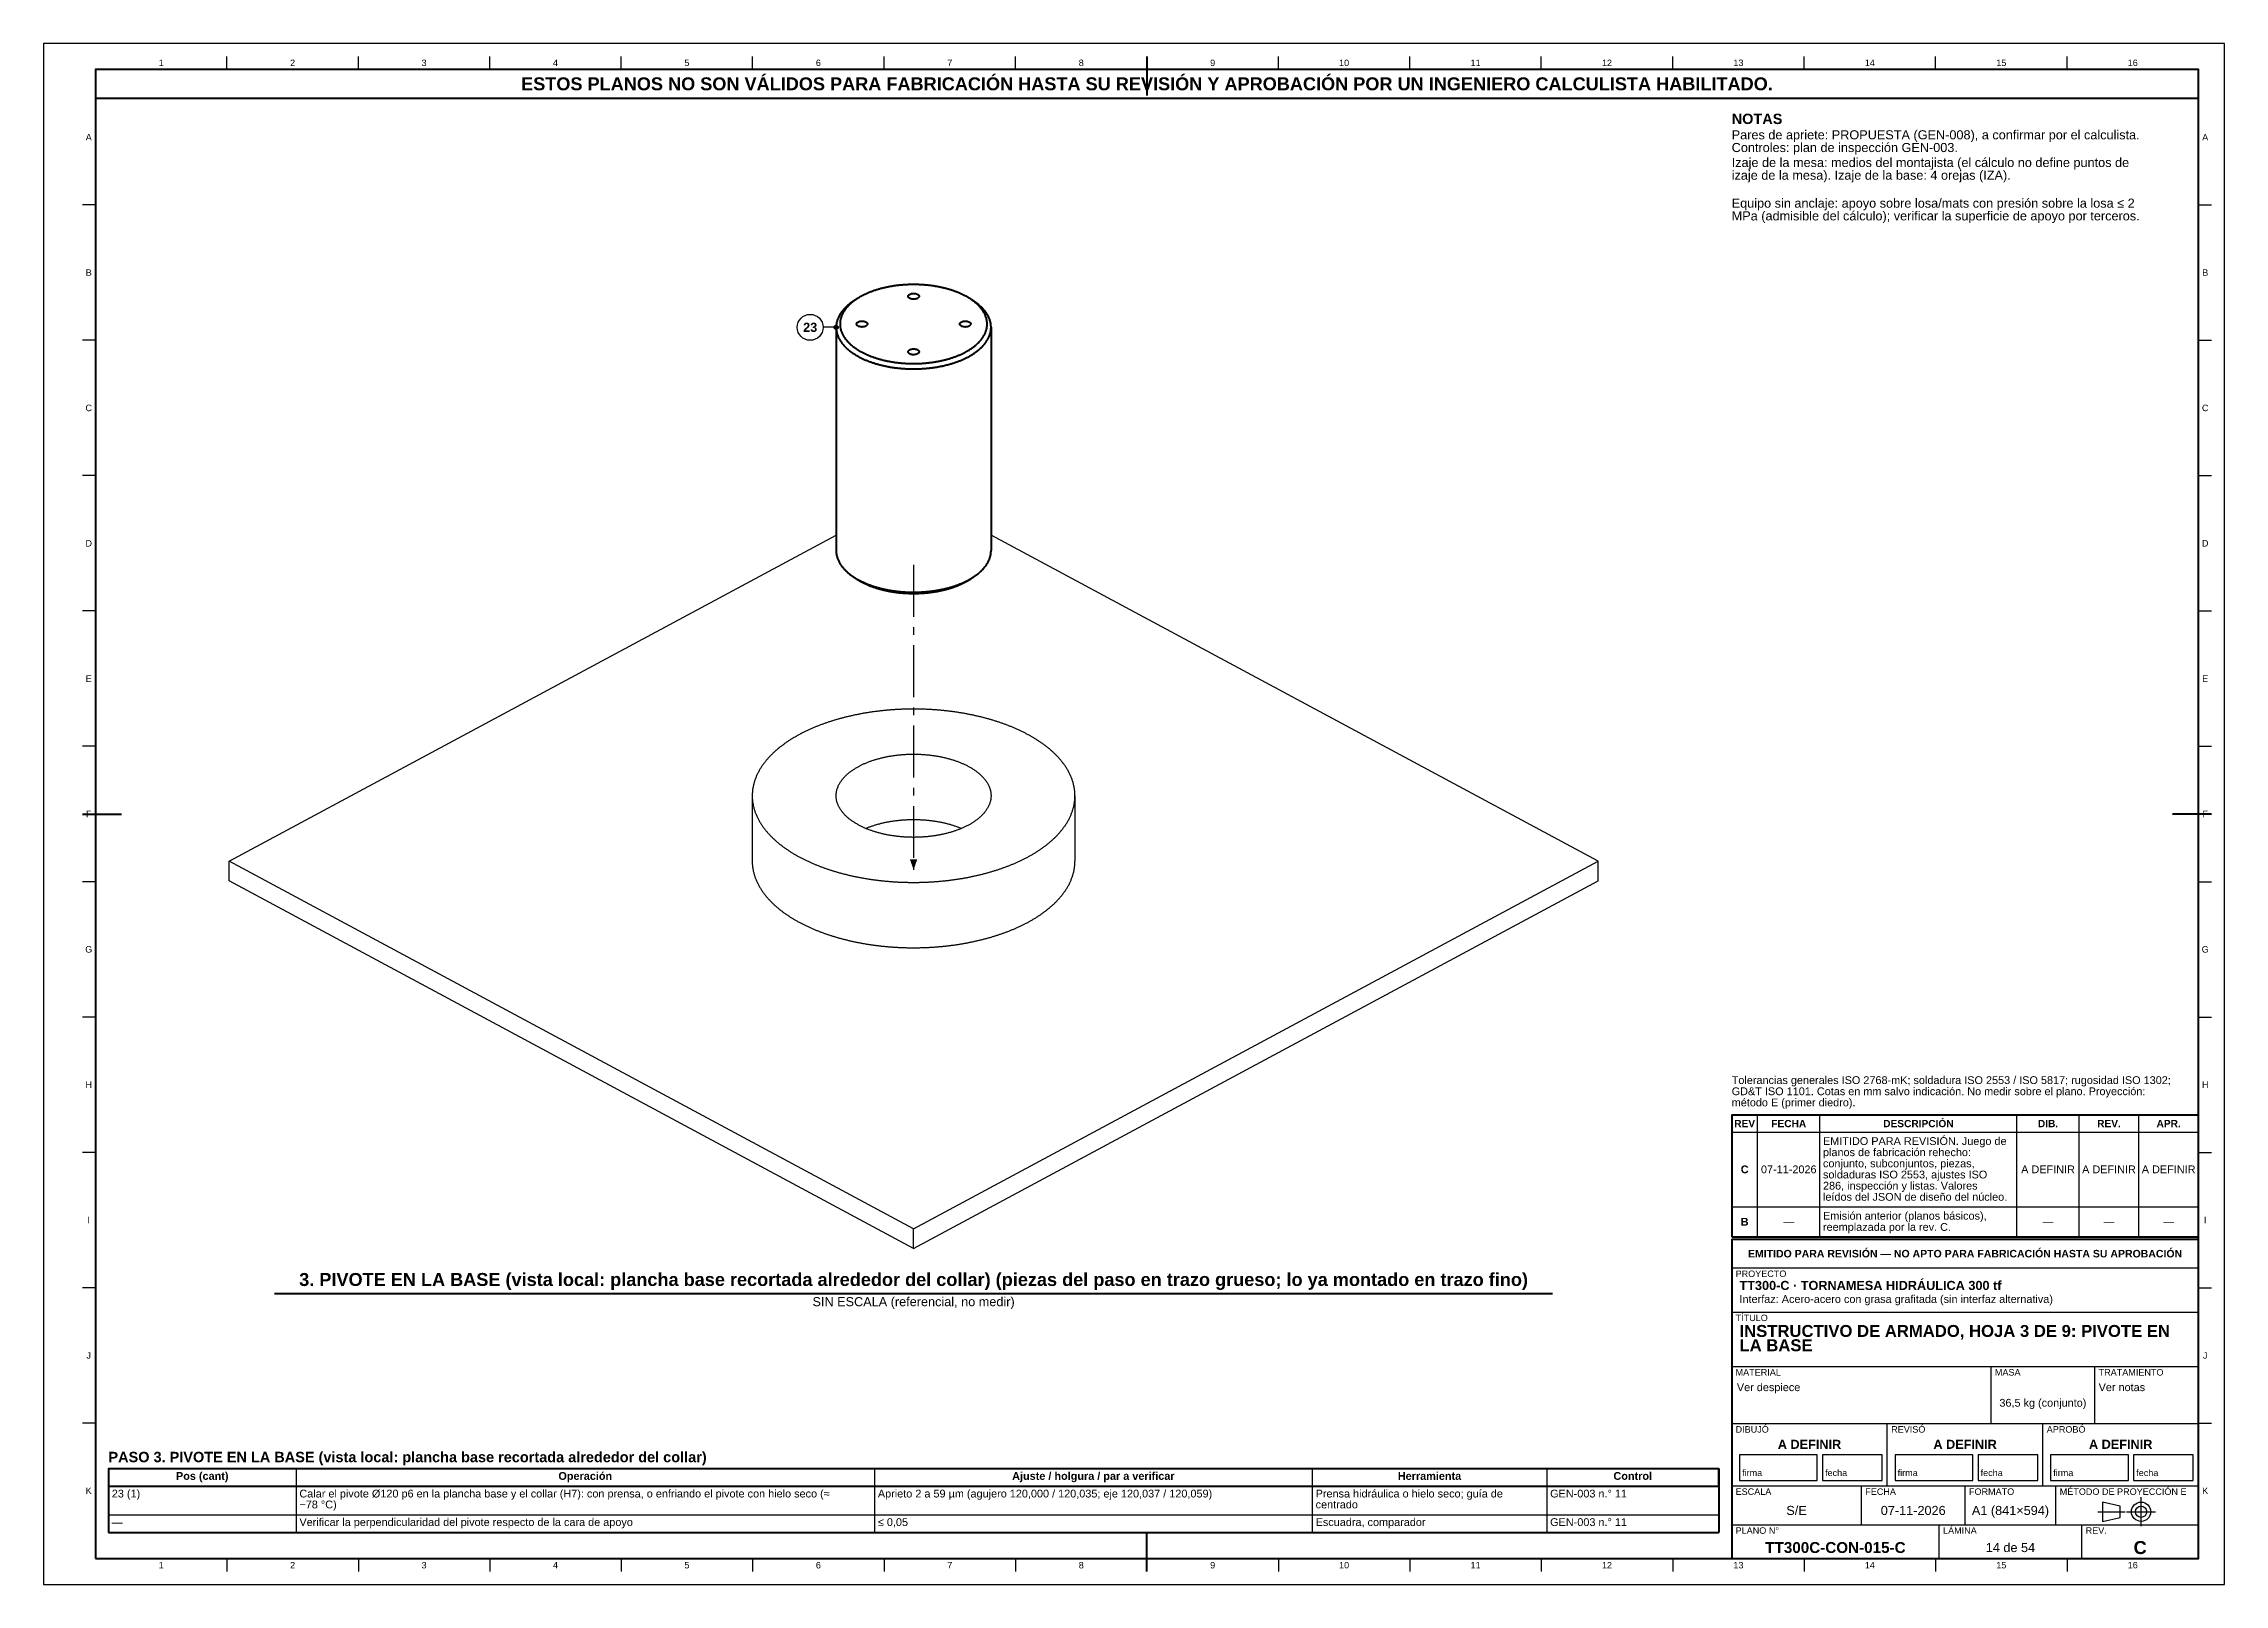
# Model space of a CAD drawing. Header units: millimetres. Extents: x 0 to 841, y 0 to 594.
import ezdxf
from ezdxf.enums import TextEntityAlignment as Align

# ---------------------------------------------------------------- set-up
doc = ezdxf.new("R2010")
doc.units = ezdxf.units.MM
doc.linetypes.add('EJE', pattern=[31, 20, -4, 3, -4])
for name, color, linetype, lineweight in [('ACH', 7, 'CONTINUOUS', 13), ('COTA', 7, 'CONTINUOUS', 25), ('EJE', 7, 'EJE', 25), ('FINA', 7, 'CONTINUOUS', 25), ('MARCO', 7, 'CONTINUOUS', 70), ('TXT', 7, 'CONTINUOUS', 25), ('VIS', 7, 'CONTINUOUS', 50)]:
    doc.layers.add(name, color=color, linetype=linetype, lineweight=lineweight)
doc.styles.add('STD', font='LiberationSans-Regular.ttf')
doc.styles.add('STDB', font='LiberationSans-Bold.ttf')

msp = doc.modelspace()

# ---------------------------------------------------------------- texts
at = {"layer": 'TXT'}
for s, height, style, p in [('1', 2.5, 'STD', (45.34, 586.6)), ('2', 2.5, 'STD', (96.03, 586.6)), ('3', 2.5, 'STD', (146.72, 586.6)), ('ESTOS PLANOS NO SON VÁLIDOS PARA FABRICACIÓN HASTA SU REVISIÓN Y APROBACIÓN POR UN INGENIERO CALCULISTA HABILITADO.', 5, 'STDB', (425.5, 578.5)), ('4', 2.5, 'STD', (197.41, 586.6)), ('5', 2.5, 'STD', (248.09, 586.6)), ('6', 2.5, 'STD', (298.78, 586.6)), ('7', 2.5, 'STD', (349.47, 586.6)), ('8', 2.5, 'STD', (400.16, 586.6)), ('9', 2.5, 'STD', (450.84, 586.6)), ('10', 2.5, 'STD', (501.53, 586.6)), ('11', 2.5, 'STD', (552.22, 586.6)), ('12', 2.5, 'STD', (602.91, 586.6)), ('13', 2.5, 'STD', (653.59, 586.6)), ('14', 2.5, 'STD', (704.28, 586.6)), ('15', 2.5, 'STD', (754.97, 586.6)), ('16', 2.5, 'STD', (805.66, 586.6)), ('A', 2.5, 'STD', (17.4, 557.91)), ('A', 2.5, 'STD', (833.6, 557.91)), ('B', 2.5, 'STD', (17.4, 505.73)), ('B', 2.5, 'STD', (833.6, 505.73)), ('23', 3.5, 'STDB', (295.63, 484.63)), ('C', 2.5, 'STD', (17.4, 453.55)), ('C', 2.5, 'STD', (833.6, 453.55)), ('D', 2.5, 'STD', (17.4, 401.36)), ('D', 2.5, 'STD', (833.6, 401.36)), ('E', 2.5, 'STD', (17.4, 349.18)), ('E', 2.5, 'STD', (833.6, 349.18)), ('F', 2.5, 'STD', (17.4, 297)), ('F', 2.5, 'STD', (833.6, 297)), ('G', 2.5, 'STD', (17.4, 244.82)), ('G', 2.5, 'STD', (833.6, 244.82)), ('H', 2.5, 'STD', (17.4, 192.64)), ('H', 2.5, 'STD', (833.6, 192.64)), ('REV', 2.8, 'STDB', (656, 177.65)), ('FECHA', 2.8, 'STDB', (673, 177.65)), ('DESCRIPCIÓN', 2.8, 'STDB', (723, 177.65)), ('DIB.', 2.8, 'STDB', (773, 177.65)), ('REV.', 2.8, 'STDB', (796.5, 177.65)), ('APR.', 2.8, 'STDB', (819.5, 177.65)), ('C', 3, 'STDB', (656, 160)), ('07-11-2026', 3, 'STD', (673, 160)), ('A DEFINIR', 3, 'STD', (773, 160)), ('A DEFINIR', 3, 'STD', (796.5, 160)), ('A DEFINIR', 3, 'STD', (819.5, 160)), ('I', 2.5, 'STD', (17.4, 140.45)), ('B', 3, 'STDB', (656, 139.8)), ('—', 3, 'STD', (673, 139.8)), ('—', 3, 'STD', (773, 139.8)), ('—', 3, 'STD', (796.5, 139.8)), ('—', 3, 'STD', (819.5, 139.8)), ('I', 2.5, 'STD', (833.6, 140.45)), ('EMITIDO PARA REVISIÓN — NO APTO PARA FABRICACIÓN HASTA SU APROBACIÓN', 2.9, 'STDB', (741, 127.5)), ('J', 2.5, 'STD', (17.4, 88.27)), ('J', 2.5, 'STD', (833.6, 88.27)), ('36,5 kg (conjunto)', 3, 'STD', (771, 70)), ('A DEFINIR', 3.5, 'STDB', (681, 54)), ('A DEFINIR', 3.5, 'STDB', (741, 54)), ('A DEFINIR', 3.5, 'STDB', (801, 54)), ('Pos (cant)', 3, 'STDB', (61.17, 41.8)), ('Operación', 3, 'STDB', (208.89, 41.8)), ('Ajuste / holgura / par a verificar', 3, 'STDB', (404.83, 41.8)), ('Herramienta', 3, 'STDB', (534.46, 41.8)), ('Control', 3, 'STDB', (612.84, 41.8)), ('K', 2.5, 'STD', (17.4, 36.09)), ('K', 2.5, 'STD', (833.6, 36.09)), ('S/E', 3.5, 'STD', (676, 28.5)), ('07-11-2026', 3.5, 'STD', (721, 28.5)), ('A1 (841×594)', 3.5, 'STD', (758.5, 28.5)), ('1', 2.5, 'STD', (45.34, 7.4)), ('2', 2.5, 'STD', (96.03, 7.4)), ('3', 2.5, 'STD', (146.72, 7.4)), ('4', 2.5, 'STD', (197.41, 7.4)), ('5', 2.5, 'STD', (248.09, 7.4)), ('6', 2.5, 'STD', (298.78, 7.4)), ('7', 2.5, 'STD', (349.47, 7.4)), ('8', 2.5, 'STD', (400.16, 7.4)), ('9', 2.5, 'STD', (450.84, 7.4)), ('10', 2.5, 'STD', (501.53, 7.4)), ('11', 2.5, 'STD', (552.22, 7.4)), ('12', 2.5, 'STD', (602.91, 7.4)), ('13', 2.5, 'STD', (653.59, 7.4)), ('TT300C-CON-015-C', 4.2, 'STDB', (691, 14.2)), ('14', 2.5, 'STD', (704.28, 7.4)), ('14 de 54', 3.5, 'STD', (758.5, 14.2)), ('15', 2.5, 'STD', (754.97, 7.4)), ('16', 2.5, 'STD', (805.66, 7.4)), ('C', 5, 'STDB', (808.5, 14.2))]:
    msp.add_text(s, height=height, dxfattribs=dict(at, style=style)).set_placement(p, align=Align.MIDDLE_CENTER)
for s, height, style, p in [('NOTAS', 4, 'STDB', (651, 567)), ('Controles: plan de inspección GEN-003.', 3.5, 'STD', (651, 555.7)), ('Pares de apriete: PROPUESTA (GEN-008), a confirmar por el calculista.', 3.5, 'STD', (651, 560.6)), ('Izaje de la mesa: medios del montajista (el cálculo no define puntos de', 3.5, 'STD', (651, 549.93)), ('izaje de la mesa). Izaje de la base: 4 orejas (IZA).', 3.5, 'STD', (651, 545.03)), ('Equipo sin anclaje: apoyo sobre losa/mats con presión sobre la losa ≤ 2', 3.5, 'STD', (651, 534.25)), ('MPa (admisible del cálculo); verificar la superficie de apoyo por terceros.', 3.5, 'STD', (651, 529.35)), ('planos de fabricación rehecho:', 3, 'STD', (686.2, 168.1)), ('EMITIDO PARA REVISIÓN. Juego de', 3, 'STD', (686.2, 172.4)), ('conjunto, subconjuntos, piezas,', 3, 'STD', (686.2, 163.8)), ('soldaduras ISO 2553, ajustes ISO', 3, 'STD', (686.2, 159.5)), ('286, inspección y listas. Valores', 3, 'STD', (686.2, 155.2)), ('leídos del JSON de diseño del núcleo.', 3, 'STD', (686.2, 150.9)), ('Emisión anterior (planos básicos),', 3, 'STD', (686.2, 143.6)), ('reemplazada por la rev. C.', 3, 'STD', (686.2, 139.3)), ('PROYECTO', 2.5, 'STD', (652.5, 121)), ('TT300-C · TORNAMESA HIDRÁULICA 300 tf', 3.5, 'STDB', (654, 117)), ('Interfaz: Acero-acero con grasa grafitada (sin interfaz alternativa)', 3, 'STD', (654, 111.5)), ('TÍTULO', 2.5, 'STD', (652.5, 104)), ('INSTRUCTIVO DE ARMADO, HOJA 3 DE 9: PIVOTE EN', 4.6, 'STDB', (654, 100)), ('LA BASE', 4.6, 'STDB', (654, 94.48)), ('MATERIAL', 2.5, 'STD', (652.5, 83)), ('Ver despiece', 3, 'STD', (653, 77.5)), ('MASA', 2.5, 'STD', (752.5, 83)), ('Ver notas', 3, 'STD', (792.5, 77.5)), ('TRATAMIENTO', 2.5, 'STD', (792.5, 83)), ('DIBUJÓ', 2.5, 'STD', (652.5, 61)), ('REVISÓ', 2.5, 'STD', (712.5, 61)), ('APROBÓ', 2.5, 'STD', (772.5, 61)), ('PASO 3. PIVOTE EN LA BASE (vista local: plancha base recortada alrededor del collar)', 4, 'STDB', (25, 51.1)), ('ESCALA', 2.5, 'STD', (652.5, 37)), ('FECHA', 2.5, 'STD', (702.5, 37)), ('FORMATO', 2.5, 'STD', (742.5, 37)), ('MÉTODO DE PROYECCIÓN E', 2.5, 'STD', (777.5, 37)), ('PLANO N°', 2.5, 'STD', (652.5, 22)), ('LÁMINA', 2.5, 'STD', (732.5, 22)), ('REV.', 2.5, 'STD', (787.5, 22))]:
    msp.add_text(s, height=height, dxfattribs=dict(at, style=style)).set_placement(p, align=Align.TOP_LEFT)
at = {"layer": 'TXT', "style": 'STD'}
for s, height, p in [('Tolerancias generales ISO 2768-mK; soldadura ISO 2553 / ISO 5817; rugosidad ISO 1302;', 3, (651, 192)), ('GD&T ISO 1101. Cotas en mm salvo indicación. No medir sobre el plano. Proyección:', 3, (651, 187.7)), ('método E (primer diedro).', 3, (651, 183.4)), ('firma', 2.5, (655, 41)), ('fecha', 2.5, (687, 41)), ('firma', 2.5, (715, 41)), ('fecha', 2.5, (747, 41)), ('firma', 2.5, (775, 41)), ('fecha', 2.5, (807, 41))]:
    msp.add_text(s, height=height, dxfattribs=at).set_placement(p, align=Align.BOTTOM_LEFT)
at = {"layer": 'TXT', "style": 'STDB'}
msp.add_text('3. PIVOTE EN LA BASE (vista local: plancha base recortada alrededor del collar) (piezas del paso en trazo grueso; lo ya montado en trazo fino)', height=5, dxfattribs=at).set_placement((335.5, 113.54), align=Align.BOTTOM_CENTER)
at = {"layer": 'TXT', "style": 'STD'}
msp.add_text('SIN ESCALA (referencial, no medir)', height=3.5, dxfattribs=at).set_placement((335.5, 110.74), align=Align.TOP_CENTER)
for s, p in [('23 (1)', (26.3, 35)), ('Calar el pivote Ø120 p6 en la plancha base y el collar (H7): con prensa, o enfriando el pivote con hielo seco (≈', (98.65, 35)), ('Aprieto 2 a 59 µm (agujero 120,000 / 120,035; eje 120,037 / 120,059)', (321.73, 35)), ('Prensa hidráulica o hielo seco; guía de', (490.54, 35)), ('GEN-003 n.° 11', (580.98, 35)), ('Verificar la perpendicularidad del pivote respecto de la cara de apoyo', (98.65, 24)), ('−78 °C)', (98.65, 30.8)), ('≤ 0,05', (321.73, 24)), ('centrado', (490.54, 30.8)), ('Escuadra, comparador', (490.54, 24)), ('GEN-003 n.° 11', (580.98, 24)), ('—', (26.3, 24))]:
    msp.add_text(s, height=3, dxfattribs=at).set_placement(p, align=Align.MIDDLE_LEFT)

# ---------------------------------------------------------------- hatches: boundary and pattern name
at = {"layer": 'ACH'}
h = msp.add_hatch(color=7, dxfattribs=at)
h.dxf.hatch_style = 1
h.paths.add_polyline_path([(306.43, 484.63), (306.2, 485.19), (305.63, 485.43), (305.07, 485.19), (304.83, 484.63), (305.07, 484.06), (305.63, 483.83), (306.2, 484.06)])

# ---------------------------------------------------------------- linework, layer by layer
at = {"layer": 'COTA'}
msp.add_line((305.63, 484.63), (300.63, 484.63), dxfattribs=at)
msp.add_circle((305.63, 484.63), 0.8, dxfattribs=at)
msp.add_solid([(335.5, 275.48), (336.9, 279.48), (334.1, 279.48)], dxfattribs=at)
at = {"layer": 'EJE'}
for p, q in [((335.5, 393.07), (335.5, 275.48)), ((792.14, 28), (802.68, 28)), ((803.3, 28), (814.46, 28)), ((808.88, 22.42), (808.88, 33.58))]:
    msp.add_line(p, q, dxfattribs=at)
at = {"layer": 'FINA'}
for p, q in [((70.69, 584), (70.69, 589)), ((121.38, 584), (121.38, 589)), ((172.06, 584), (172.06, 589)), ((222.75, 584), (222.75, 589)), ((273.44, 584), (273.44, 589)), ((324.12, 584), (324.12, 589)), ((374.81, 584), (374.81, 589)), ((425.5, 584), (425.5, 589)), ((476.19, 584), (476.19, 589)), ((526.88, 584), (526.88, 589)), ((577.56, 584), (577.56, 589)), ((628.25, 584), (628.25, 589)), ((678.94, 584), (678.94, 589)), ((729.62, 584), (729.62, 589)), ((780.31, 584), (780.31, 589)), ((20, 531.82), (15, 531.82)), ((831, 531.82), (836, 531.82)), ((20, 479.64), (15, 479.64)), ((831, 479.64), (836, 479.64)), ((20, 427.45), (15, 427.45)), ((831, 427.45), (836, 427.45)), ((20, 375.27), (15, 375.27)), ((831, 375.27), (836, 375.27)), ((20, 323.09), (15, 323.09)), ((831, 323.09), (836, 323.09)), ((20, 270.91), (15, 270.91)), ((831, 270.91), (836, 270.91)), ((20, 218.73), (15, 218.73)), ((831, 218.73), (836, 218.73)), ((661, 134), (661, 180.9)), ((685, 134), (685, 180.9)), ((761, 134), (761, 180.9)), ((785, 134), (785, 180.9)), ((808, 134), (808, 180.9)), ((651, 174.4), (831, 174.4)), ((20, 166.55), (15, 166.55)), ((831, 166.55), (836, 166.55)), ((651, 145.6), (831, 145.6)), ((651, 134), (831, 134)), ((651, 133), (831, 133)), ((651, 122), (831, 122)), ((20, 114.36), (15, 114.36)), ((831, 114.36), (836, 114.36)), ((651, 105), (831, 105)), ((651, 84), (831, 84)), ((751, 62), (751, 84)), ((791, 62), (791, 84)), ((20, 62.18), (15, 62.18)), ((651, 62), (831, 62)), ((711, 38), (711, 62)), ((771, 38), (771, 62)), ((831, 62.18), (836, 62.18)), ((97.35, 44.6), (97.35, 20)), ((320.43, 44.6), (320.43, 20)), ((489.24, 44.6), (489.24, 20)), ((579.68, 44.6), (579.68, 20)), ((25, 37.8), (646, 37.8)), ((651, 38), (831, 38)), ((701, 23), (701, 38)), ((741, 23), (741, 38)), ((776, 23), (776, 38)), ((25, 26.8), (646, 26.8)), ((651, 23), (831, 23)), ((731, 10), (731, 23)), ((786, 10), (786, 23)), ((70.69, 10), (70.69, 5)), ((121.38, 10), (121.38, 5)), ((172.06, 10), (172.06, 5)), ((222.75, 10), (222.75, 5)), ((273.44, 10), (273.44, 5)), ((324.12, 10), (324.12, 5)), ((374.81, 10), (374.81, 5)), ((425.5, 10), (425.5, 5)), ((476.19, 10), (476.19, 5)), ((526.88, 10), (526.88, 5)), ((577.56, 10), (577.56, 5)), ((628.25, 10), (628.25, 5)), ((678.94, 10), (678.94, 5)), ((729.62, 10), (729.62, 5)), ((780.31, 10), (780.31, 5))]:
    msp.add_line(p, q, dxfattribs=at)
for points in [[(0, 0), (841, 0), (841, 594), (0, 594)], [(654, 40), (684, 40), (684, 50), (654, 50)], [(686, 40), (709, 40), (709, 50), (686, 50)], [(714, 40), (744, 40), (744, 50), (714, 50)], [(746, 40), (769, 40), (769, 50), (746, 50)], [(774, 40), (804, 40), (804, 50), (774, 50)], [(806, 40), (829, 40), (829, 50), (806, 50)], [(794, 24.28), (800.82, 25.83), (800.82, 30.17), (794, 31.72)]]:
    msp.add_lwpolyline(points, close=True, dxfattribs=at)
for points in [[(357.39, 495.58), (357.14, 495.74), (356.88, 495.9), (356.63, 496.06), (356.37, 496.21), (356.11, 496.36), (355.85, 496.5), (355.59, 496.65), (355.32, 496.79), (355.06, 496.93), (354.79, 497.06), (354.52, 497.19), (354.25, 497.32), (353.98, 497.45), (353.71, 497.57), (353.44, 497.69), (353.16, 497.81), (352.89, 497.93), (352.61, 498.04), (352.33, 498.15), (352.05, 498.26), (351.77, 498.37), (351.49, 498.47), (351.21, 498.57), (350.93, 498.67), (350.65, 498.77), (350.36, 498.86), (350.08, 498.96), (349.8, 499.05), (349.51, 499.14), (349.22, 499.22), (348.94, 499.31), (348.65, 499.39), (348.36, 499.47), (348.07, 499.54), (347.78, 499.62), (347.49, 499.69), (347.2, 499.77), (346.91, 499.84), (346.62, 499.9), (346.33, 499.97), (346.04, 500.03), (345.74, 500.09), (345.45, 500.15), (345.16, 500.21), (344.86, 500.27), (344.57, 500.32), (344.28, 500.37), (343.98, 500.43), (343.69, 500.47), (343.39, 500.52), (343.1, 500.57), (342.8, 500.61), (342.5, 500.65), (342.21, 500.69), (341.91, 500.73), (341.61, 500.76), (341.32, 500.8), (341.02, 500.83), (340.72, 500.86), (340.43, 500.89), (340.13, 500.92), (339.83, 500.94), (339.53, 500.97), (339.23, 500.99), (338.94, 501.01), (338.64, 501.03), (338.34, 501.05), (338.04, 501.06), (337.74, 501.07), (337.44, 501.09), (337.14, 501.1), (336.85, 501.1), (336.55, 501.11), (336.25, 501.12), (335.95, 501.12), (335.65, 501.12), (335.35, 501.12), (335.05, 501.12), (334.75, 501.12), (334.45, 501.11), (334.15, 501.1), (333.86, 501.1), (333.56, 501.09), (333.26, 501.07), (332.96, 501.06), (332.66, 501.05), (332.36, 501.03), (332.06, 501.01), (331.77, 500.99), (331.47, 500.97), (331.17, 500.94), (330.87, 500.92), (330.57, 500.89), (330.28, 500.86), (329.98, 500.83), (329.68, 500.8), (329.39, 500.76), (329.09, 500.73), (328.79, 500.69), (328.5, 500.65), (328.2, 500.61), (327.9, 500.57), (327.61, 500.52), (327.31, 500.47), (327.02, 500.43), (326.72, 500.37), (326.43, 500.32), (326.14, 500.27), (325.84, 500.21), (325.55, 500.15), (325.26, 500.09), (324.96, 500.03), (324.67, 499.97), (324.38, 499.9), (324.09, 499.84), (323.8, 499.77), (323.51, 499.69), (323.22, 499.62), (322.93, 499.54), (322.64, 499.47), (322.35, 499.39), (322.06, 499.31), (321.78, 499.22), (321.49, 499.14), (321.2, 499.05), (320.92, 498.96), (320.64, 498.86), (320.35, 498.77), (320.07, 498.67), (319.79, 498.57), (319.51, 498.47), (319.23, 498.37), (318.95, 498.26), (318.67, 498.15), (318.39, 498.04), (318.11, 497.93), (317.84, 497.81), (317.56, 497.69), (317.29, 497.57), (317.02, 497.45), (316.75, 497.32), (316.48, 497.19), (316.21, 497.06), (315.94, 496.93), (315.68, 496.79), (315.41, 496.65), (315.15, 496.5), (314.89, 496.36), (314.63, 496.21), (314.37, 496.06), (314.12, 495.9), (313.86, 495.74), (313.61, 495.58)], [(333.38, 496.58), (333.46, 496.87), (333.64, 497.12), (333.88, 497.31), (334.15, 497.45), (334.44, 497.56), (334.74, 497.64), (335.04, 497.69), (335.35, 497.71), (335.65, 497.71), (335.96, 497.69), (336.26, 497.64), (336.56, 497.56), (336.85, 497.45), (337.12, 497.31), (337.36, 497.12), (337.54, 496.87), (337.62, 496.58)], [(337, 495.77), (336.7, 495.64), (336.4, 495.55), (336.09, 495.49), (335.77, 495.45), (335.45, 495.44), (335.13, 495.46), (334.81, 495.5), (334.5, 495.58), (334.2, 495.68), (333.91, 495.83), (333.66, 496.02), (333.46, 496.27), (333.38, 496.58)], [(337.62, 496.58), (337.59, 496.4), (337.52, 496.24), (337.42, 496.1), (337.29, 495.97), (337.15, 495.87), (337, 495.77)], [(312.46, 494.83), (312.21, 494.66), (311.95, 494.49), (311.7, 494.32), (311.46, 494.14), (311.21, 493.96), (310.97, 493.78), (310.73, 493.59), (310.49, 493.4), (310.26, 493.2), (310.03, 493), (309.8, 492.8), (309.58, 492.59), (309.36, 492.38), (309.14, 492.17), (308.93, 491.95), (308.72, 491.73), (308.51, 491.5), (308.31, 491.27), (308.12, 491.03), (307.93, 490.8), (307.75, 490.55), (307.57, 490.31), (307.39, 490.05), (307.23, 489.8), (307.07, 489.54), (306.91, 489.28), (306.77, 489.01), (306.63, 488.74), (306.5, 488.46), (306.38, 488.18), (306.26, 487.9), (306.15, 487.62), (306.06, 487.33), (305.97, 487.03), (305.89, 486.74), (305.82, 486.44), (305.77, 486.14), (305.72, 485.84), (305.68, 485.54), (305.65, 485.24), (305.64, 484.93), (305.63, 484.63)], [(313.61, 495.58), (313.36, 495.42), (313.12, 495.25), (312.87, 495.08), (312.63, 494.9), (312.39, 494.72), (312.15, 494.54), (311.91, 494.36), (311.68, 494.17), (311.45, 493.97), (311.23, 493.78), (311.01, 493.58), (310.79, 493.37), (310.57, 493.16), (310.36, 492.95), (310.15, 492.74), (309.95, 492.52), (309.75, 492.29), (309.56, 492.06), (309.37, 491.83), (309.19, 491.59), (309.01, 491.35), (308.84, 491.11), (308.68, 490.86), (308.52, 490.6), (308.37, 490.34), (308.22, 490.08), (308.08, 489.82), (307.96, 489.55), (307.83, 489.27), (307.72, 489), (307.62, 488.71), (307.52, 488.43), (307.44, 488.14), (307.36, 487.85), (307.3, 487.56), (307.24, 487.27), (307.2, 486.97), (307.16, 486.67), (307.14, 486.38), (307.13, 486.08), (307.13, 485.78), (307.14, 485.48), (307.16, 485.18), (307.19, 484.88), (307.23, 484.59), (307.28, 484.29), (307.34, 484), (307.42, 483.71), (307.5, 483.42), (307.59, 483.14), (307.69, 482.85), (307.8, 482.58), (307.92, 482.3), (308.05, 482.03), (308.18, 481.76), (308.33, 481.5), (308.48, 481.24), (308.63, 480.99), (308.8, 480.73), (308.97, 480.49), (309.14, 480.25), (309.32, 480.01), (309.51, 479.77), (309.7, 479.54), (309.9, 479.32), (310.1, 479.1), (310.31, 478.88), (310.52, 478.67), (310.73, 478.46), (310.95, 478.25), (311.17, 478.05), (311.39, 477.85), (311.62, 477.66), (311.85, 477.47), (312.09, 477.28), (312.32, 477.1), (312.56, 476.92), (312.81, 476.74), (313.05, 476.57), (313.3, 476.4), (313.55, 476.24), (313.8, 476.07), (314.05, 475.91), (314.31, 475.76), (314.56, 475.6), (314.82, 475.45), (315.08, 475.31), (315.35, 475.16), (315.61, 475.02), (315.88, 474.88), (316.14, 474.75), (316.41, 474.62), (316.68, 474.49), (316.95, 474.36), (317.22, 474.23), (317.5, 474.11), (317.77, 473.99), (318.05, 473.88), (318.32, 473.76), (318.6, 473.65), (318.88, 473.54), (319.16, 473.43), (319.44, 473.33), (319.72, 473.23), (320, 473.13), (320.29, 473.03), (320.57, 472.93), (320.85, 472.84), (321.14, 472.75), (321.42, 472.66), (321.71, 472.57), (322, 472.49), (322.29, 472.41), (322.57, 472.33), (322.86, 472.25), (323.15, 472.17), (323.44, 472.1), (323.73, 472.02), (324.02, 471.95), (324.32, 471.89), (324.61, 471.82), (324.9, 471.76), (325.19, 471.69), (325.49, 471.63), (325.78, 471.58), (326.07, 471.52), (326.37, 471.46), (326.66, 471.41), (326.96, 471.36), (327.25, 471.31), (327.55, 471.26), (327.84, 471.22), (328.14, 471.17), (328.44, 471.13), (328.73, 471.09), (329.03, 471.05), (329.33, 471.02), (329.62, 470.98), (329.92, 470.95), (330.22, 470.92), (330.52, 470.89), (330.82, 470.86), (331.11, 470.84), (331.41, 470.81), (331.71, 470.79), (332.01, 470.77), (332.31, 470.75), (332.61, 470.73), (332.91, 470.72), (333.2, 470.7), (333.5, 470.69), (333.8, 470.68), (334.1, 470.67), (334.4, 470.66), (334.7, 470.66), (335, 470.66), (335.3, 470.65), (335.6, 470.65), (335.9, 470.65), (336.2, 470.66), (336.5, 470.66), (336.8, 470.67), (337.09, 470.68), (337.39, 470.69), (337.69, 470.7), (337.99, 470.71), (338.29, 470.73), (338.59, 470.74), (338.89, 470.76), (339.19, 470.78), (339.49, 470.8), (339.78, 470.83), (340.08, 470.85), (340.38, 470.88), (340.68, 470.91), (340.98, 470.94), (341.27, 470.97), (341.57, 471.01), (341.87, 471.04), (342.17, 471.08), (342.46, 471.12), (342.76, 471.16), (343.05, 471.2), (343.35, 471.25), (343.65, 471.29), (343.94, 471.34), (344.24, 471.39), (344.53, 471.45), (344.83, 471.5), (345.12, 471.56), (345.41, 471.61), (345.71, 471.67), (346, 471.73), (346.29, 471.8), (346.58, 471.86), (346.88, 471.93), (347.17, 472), (347.46, 472.07), (347.75, 472.15), (348.04, 472.22), (348.33, 472.3), (348.62, 472.38), (348.9, 472.46), (349.19, 472.54), (349.48, 472.63), (349.76, 472.72), (350.05, 472.81), (350.33, 472.9), (350.62, 473), (350.9, 473.09), (351.18, 473.19), (351.46, 473.29), (351.75, 473.4), (352.03, 473.5), (352.3, 473.61), (352.58, 473.72), (352.86, 473.84), (353.13, 473.95), (353.41, 474.07), (353.68, 474.19), (353.96, 474.32), (354.23, 474.44), (354.5, 474.57), (354.77, 474.7), (355.03, 474.84), (355.3, 474.98), (355.56, 475.12)], [(313.61, 495.58), (312.46, 494.83)], [(355.56, 475.12), (355.83, 475.26), (356.09, 475.41), (356.35, 475.55), (356.61, 475.71), (356.87, 475.86), (357.12, 476.02), (357.37, 476.18), (357.63, 476.35), (357.87, 476.52), (358.12, 476.69), (358.36, 476.87), (358.61, 477.05), (358.84, 477.23), (359.08, 477.41), (359.31, 477.6), (359.54, 477.8), (359.77, 477.99), (359.99, 478.2), (360.21, 478.4), (360.43, 478.61), (360.64, 478.82), (360.85, 479.04), (361.05, 479.26), (361.25, 479.49), (361.44, 479.72), (361.63, 479.95), (361.81, 480.19), (361.99, 480.43), (362.16, 480.68), (362.33, 480.93), (362.49, 481.18), (362.64, 481.44), (362.79, 481.71), (362.92, 481.97), (363.05, 482.24), (363.17, 482.52), (363.29, 482.8), (363.39, 483.08), (363.48, 483.37), (363.57, 483.65), (363.64, 483.95), (363.71, 484.24), (363.76, 484.53), (363.81, 484.83), (363.84, 485.13), (363.86, 485.43), (363.87, 485.73), (363.87, 486.03), (363.86, 486.33), (363.84, 486.63), (363.81, 486.93), (363.77, 487.23), (363.71, 487.52), (363.65, 487.82), (363.57, 488.11), (363.49, 488.39), (363.39, 488.68), (363.29, 488.96), (363.18, 489.24), (363.06, 489.52), (362.93, 489.79), (362.79, 490.06), (362.65, 490.32), (362.5, 490.58), (362.34, 490.83), (362.17, 491.08), (362, 491.33), (361.82, 491.57), (361.64, 491.81), (361.45, 492.05), (361.26, 492.28), (361.06, 492.5), (360.86, 492.72), (360.65, 492.94), (360.44, 493.15), (360.22, 493.36), (360, 493.57), (359.78, 493.77), (359.55, 493.97), (359.32, 494.16), (359.09, 494.35), (358.86, 494.54), (358.62, 494.72), (358.38, 494.9), (358.13, 495.08), (357.89, 495.25), (357.64, 495.42), (357.39, 495.58)], [(357.39, 495.58), (358.54, 494.83)], [(365.37, 484.63), (365.36, 484.93), (365.35, 485.24), (365.32, 485.54), (365.28, 485.84), (365.23, 486.14), (365.18, 486.44), (365.11, 486.74), (365.03, 487.03), (364.94, 487.33), (364.85, 487.62), (364.74, 487.9), (364.62, 488.18), (364.5, 488.46), (364.37, 488.74), (364.23, 489.01), (364.09, 489.28), (363.93, 489.54), (363.77, 489.8), (363.61, 490.05), (363.43, 490.31), (363.25, 490.55), (363.07, 490.8), (362.88, 491.03), (362.69, 491.27), (362.49, 491.5), (362.28, 491.73), (362.07, 491.95), (361.86, 492.17), (361.64, 492.38), (361.42, 492.59), (361.2, 492.8), (360.97, 493), (360.74, 493.2), (360.51, 493.4), (360.27, 493.59), (360.03, 493.78), (359.79, 493.96), (359.54, 494.14), (359.3, 494.32), (359.05, 494.49), (358.79, 494.66), (358.54, 494.83)], [(305.63, 484.63), (305.64, 484.33), (305.65, 484.03), (305.68, 483.73), (305.71, 483.43), (305.76, 483.14), (305.82, 482.84), (305.88, 482.55), (305.96, 482.26), (306.04, 481.97), (306.14, 481.69), (306.24, 481.41), (306.35, 481.13), (306.47, 480.85), (306.6, 480.58), (306.73, 480.32), (306.87, 480.05), (307.02, 479.79), (307.18, 479.54), (307.34, 479.28), (307.51, 479.03), (307.68, 478.79), (307.86, 478.55), (308.04, 478.31), (308.23, 478.08), (308.43, 477.85), (308.63, 477.63), (308.83, 477.41), (309.04, 477.19), (309.25, 476.98), (309.46, 476.77), (309.68, 476.57), (309.9, 476.36), (310.13, 476.17), (310.36, 475.97), (310.59, 475.78), (310.82, 475.6), (311.06, 475.41), (311.3, 475.23), (311.54, 475.05), (311.78, 474.88), (312.03, 474.71), (312.28, 474.54), (312.53, 474.38), (312.78, 474.22), (313.04, 474.06), (313.29, 473.9), (313.55, 473.75), (313.81, 473.6), (314.07, 473.46), (314.33, 473.31), (314.6, 473.17), (314.86, 473.03), (315.13, 472.9), (315.4, 472.77), (315.67, 472.64), (315.94, 472.51), (316.21, 472.38), (316.49, 472.26), (316.76, 472.14), (317.04, 472.02), (317.31, 471.91), (317.59, 471.79), (317.87, 471.68), (318.15, 471.58), (318.43, 471.47), (318.71, 471.37), (318.99, 471.26), (319.27, 471.16), (319.56, 471.07), (319.84, 470.97), (320.13, 470.88), (320.41, 470.79), (320.7, 470.7), (320.98, 470.61), (321.27, 470.53), (321.56, 470.45), (321.85, 470.36), (322.14, 470.29), (322.43, 470.21), (322.72, 470.13), (323.01, 470.06), (323.3, 469.99), (323.59, 469.92), (323.88, 469.85), (324.17, 469.79), (324.47, 469.73), (324.76, 469.66), (325.05, 469.6), (325.35, 469.55), (325.64, 469.49), (325.94, 469.44), (326.23, 469.38), (326.53, 469.33), (326.82, 469.28), (327.12, 469.24), (327.41, 469.19), (327.71, 469.15), (328.01, 469.1), (328.3, 469.06), (328.6, 469.03), (328.9, 468.99), (329.2, 468.95), (329.49, 468.92), (329.79, 468.89), (330.09, 468.86), (330.39, 468.83), (330.69, 468.8), (330.98, 468.78), (331.28, 468.75), (331.58, 468.73), (331.88, 468.71), (332.18, 468.69), (332.48, 468.67), (332.78, 468.66), (333.08, 468.64), (333.38, 468.63), (333.68, 468.62), (333.98, 468.61), (334.28, 468.6), (334.57, 468.6), (334.87, 468.59), (335.17, 468.59), (335.47, 468.59), (335.77, 468.59), (336.07, 468.59), (336.37, 468.6), (336.67, 468.6), (336.97, 468.61), (337.27, 468.62), (337.57, 468.63), (337.87, 468.64), (338.17, 468.66), (338.47, 468.67), (338.77, 468.69), (339.07, 468.71), (339.37, 468.73), (339.66, 468.75), (339.96, 468.77), (340.26, 468.8), (340.56, 468.82), (340.86, 468.85), (341.16, 468.88), (341.45, 468.91), (341.75, 468.95), (342.05, 468.98), (342.35, 469.02), (342.64, 469.06), (342.94, 469.1), (343.24, 469.14), (343.53, 469.18), (343.83, 469.23), (344.13, 469.27), (344.42, 469.32), (344.72, 469.37), (345.01, 469.43), (345.31, 469.48), (345.6, 469.54), (345.89, 469.59), (346.19, 469.65), (346.48, 469.71), (346.77, 469.78), (347.07, 469.84), (347.36, 469.91), (347.65, 469.98), (347.94, 470.05), (348.23, 470.12), (348.52, 470.2), (348.81, 470.27), (349.1, 470.35), (349.39, 470.43), (349.68, 470.51), (349.97, 470.6), (350.25, 470.68), (350.54, 470.77), (350.82, 470.86), (351.11, 470.96), (351.39, 471.05), (351.68, 471.15), (351.96, 471.25), (352.24, 471.35), (352.52, 471.45), (352.8, 471.56), (353.08, 471.66), (353.36, 471.77), (353.64, 471.89), (353.92, 472), (354.19, 472.12), (354.47, 472.24), (354.74, 472.36), (355.01, 472.49), (355.28, 472.61), (355.55, 472.74), (355.82, 472.88), (356.09, 473.01), (356.36, 473.15), (356.62, 473.29)], [(305.63, 484.63), (305.63, 398.53)], [(313.47, 485.89), (313.55, 486.18), (313.73, 486.43), (313.97, 486.62), (314.24, 486.76), (314.53, 486.87), (314.82, 486.95), (315.13, 487), (315.43, 487.02), (315.74, 487.02), (316.05, 487), (316.35, 486.95), (316.65, 486.87), (316.94, 486.76), (317.21, 486.62), (317.45, 486.43), (317.63, 486.18), (317.7, 485.89)], [(317.08, 485.08), (316.79, 484.95), (316.49, 484.86), (316.17, 484.8), (315.86, 484.76), (315.54, 484.75), (315.22, 484.77), (314.9, 484.81), (314.59, 484.89), (314.29, 484.99), (314, 485.14), (313.75, 485.33), (313.55, 485.58), (313.47, 485.89)], [(317.7, 485.89), (317.68, 485.71), (317.61, 485.55), (317.5, 485.41), (317.38, 485.28), (317.24, 485.18), (317.08, 485.08)], [(353.3, 485.89), (353.37, 486.18), (353.55, 486.43), (353.79, 486.62), (354.06, 486.76), (354.35, 486.87), (354.65, 486.95), (354.95, 487), (355.26, 487.02), (355.57, 487.02), (355.87, 487), (356.18, 486.95), (356.47, 486.87), (356.76, 486.76), (357.03, 486.62), (357.27, 486.43), (357.45, 486.18), (357.53, 485.89)], [(356.91, 485.08), (356.62, 484.95), (356.31, 484.86), (356, 484.8), (355.68, 484.76), (355.36, 484.75), (355.04, 484.77), (354.72, 484.81), (354.41, 484.89), (354.11, 484.99), (353.83, 485.14), (353.57, 485.33), (353.38, 485.58), (353.3, 485.89)], [(356.62, 473.29), (356.88, 473.43), (357.15, 473.58), (357.41, 473.73), (357.67, 473.88), (357.92, 474.03), (358.18, 474.19), (358.43, 474.35), (358.69, 474.52), (358.94, 474.69), (359.18, 474.86), (359.43, 475.03), (359.67, 475.21), (359.91, 475.39), (360.15, 475.57), (360.38, 475.76), (360.62, 475.95), (360.85, 476.14), (361.07, 476.34), (361.3, 476.54), (361.52, 476.75), (361.73, 476.96), (361.94, 477.17), (362.15, 477.39), (362.36, 477.61), (362.56, 477.83), (362.75, 478.06), (362.94, 478.3), (363.13, 478.53), (363.31, 478.77), (363.48, 479.02), (363.65, 479.27), (363.81, 479.52), (363.97, 479.78), (364.12, 480.04), (364.26, 480.3), (364.4, 480.57), (364.52, 480.84), (364.64, 481.12), (364.76, 481.4), (364.86, 481.68), (364.95, 481.96), (365.04, 482.25), (365.11, 482.54), (365.18, 482.84), (365.24, 483.13), (365.28, 483.43), (365.32, 483.73), (365.35, 484.03), (365.36, 484.33), (365.37, 484.63)], [(357.53, 485.89), (357.5, 485.71), (357.43, 485.55), (357.33, 485.41), (357.2, 485.28), (357.06, 485.18), (356.91, 485.08)], [(365.37, 484.63), (365.37, 398.53)], [(333.38, 475.2), (333.46, 475.49), (333.64, 475.74), (333.88, 475.93), (334.15, 476.07), (334.44, 476.18), (334.74, 476.26), (335.04, 476.31), (335.35, 476.33), (335.65, 476.33), (335.96, 476.31), (336.26, 476.26), (336.56, 476.18), (336.85, 476.07), (337.12, 475.93), (337.36, 475.74), (337.54, 475.49), (337.62, 475.2)], [(337, 474.39), (336.7, 474.26), (336.4, 474.17), (336.09, 474.11), (335.77, 474.07), (335.45, 474.06), (335.13, 474.08), (334.81, 474.12), (334.5, 474.2), (334.2, 474.3), (333.91, 474.45), (333.66, 474.64), (333.46, 474.89), (333.38, 475.2)], [(337.62, 475.2), (337.59, 475.02), (337.52, 474.86), (337.42, 474.72), (337.29, 474.59), (337.15, 474.48), (337, 474.39)], [(71.5, 278.84), (305.63, 404.55)], [(599.5, 278.84), (365.37, 404.55)], [(305.63, 398.53), (305.64, 398.23), (305.65, 397.92), (305.68, 397.62), (305.72, 397.32), (305.77, 397.02), (305.82, 396.72), (305.89, 396.42), (305.97, 396.13), (306.06, 395.83), (306.15, 395.55), (306.26, 395.26), (306.38, 394.98), (306.5, 394.7), (306.63, 394.42), (306.77, 394.15), (306.91, 393.88), (307.07, 393.62), (307.23, 393.36), (307.39, 393.11), (307.57, 392.85), (307.75, 392.61), (307.93, 392.37), (308.12, 392.13), (308.31, 391.89), (308.51, 391.66), (308.72, 391.43), (308.93, 391.21), (309.14, 390.99), (309.36, 390.78), (309.58, 390.57), (309.8, 390.36), (310.03, 390.16), (310.26, 389.96), (310.49, 389.77), (310.73, 389.57), (310.97, 389.39), (311.21, 389.2), (311.46, 389.02), (311.7, 388.84), (311.95, 388.67), (312.21, 388.5), (312.46, 388.33)], [(358.54, 388.33), (358.79, 388.5), (359.05, 388.67), (359.3, 388.84), (359.54, 389.02), (359.79, 389.2), (360.03, 389.39), (360.27, 389.57), (360.51, 389.77), (360.74, 389.96), (360.97, 390.16), (361.2, 390.36), (361.42, 390.57), (361.64, 390.78), (361.86, 390.99), (362.07, 391.21), (362.28, 391.43), (362.49, 391.66), (362.69, 391.89), (362.88, 392.13), (363.07, 392.37), (363.25, 392.61), (363.43, 392.85), (363.61, 393.11), (363.77, 393.36), (363.93, 393.62), (364.09, 393.88), (364.23, 394.15), (364.37, 394.42), (364.5, 394.7), (364.62, 394.98), (364.74, 395.26), (364.85, 395.55), (364.94, 395.83), (365.03, 396.13), (365.11, 396.42), (365.18, 396.72), (365.23, 397.02), (365.28, 397.32), (365.32, 397.62), (365.35, 397.92), (365.36, 398.23), (365.37, 398.53)], [(312.46, 388.33), (312.71, 388.17), (312.97, 388.01), (313.22, 387.85), (313.48, 387.7), (313.74, 387.55), (314, 387.4), (314.27, 387.26), (314.53, 387.11), (314.8, 386.97), (315.06, 386.84), (315.33, 386.7), (315.6, 386.57), (315.87, 386.45), (316.15, 386.32), (316.42, 386.2), (316.69, 386.07), (316.97, 385.96), (317.25, 385.84), (317.53, 385.73), (317.8, 385.62), (318.08, 385.51), (318.36, 385.4), (318.65, 385.29), (318.93, 385.19), (319.21, 385.09), (319.49, 384.99), (319.78, 384.9), (320.06, 384.81), (320.35, 384.71), (320.64, 384.62), (320.92, 384.54), (321.21, 384.45), (321.5, 384.37), (321.79, 384.29), (322.08, 384.21), (322.37, 384.13), (322.66, 384.06), (322.95, 383.98), (323.24, 383.91), (323.53, 383.84), (323.82, 383.77), (324.12, 383.71), (324.41, 383.64), (324.7, 383.58), (325, 383.52), (325.29, 383.46), (325.59, 383.41), (325.88, 383.35), (326.18, 383.3), (326.47, 383.25), (326.77, 383.2), (327.07, 383.15), (327.36, 383.1), (327.66, 383.06), (327.96, 383.02), (328.25, 382.98), (328.55, 382.94), (328.85, 382.9), (329.15, 382.86), (329.45, 382.83), (329.74, 382.8), (330.04, 382.77), (330.34, 382.74), (330.64, 382.71), (330.94, 382.69), (331.24, 382.66), (331.54, 382.64), (331.84, 382.62), (332.14, 382.6), (332.44, 382.58), (332.74, 382.57), (333.04, 382.55), (333.34, 382.54), (333.64, 382.53), (333.94, 382.52), (334.24, 382.51), (334.54, 382.51), (334.84, 382.5), (335.14, 382.5), (335.44, 382.5), (335.74, 382.5), (336.04, 382.5), (336.34, 382.5), (336.64, 382.51), (336.94, 382.52), (337.24, 382.52), (337.54, 382.53), (337.84, 382.55), (338.14, 382.56), (338.44, 382.58), (338.73, 382.59), (339.03, 382.61), (339.33, 382.63), (339.63, 382.65), (339.93, 382.67), (340.23, 382.7), (340.53, 382.73), (340.83, 382.75), (341.13, 382.78), (341.43, 382.82), (341.72, 382.85), (342.02, 382.88), (342.32, 382.92), (342.62, 382.96), (342.92, 383), (343.21, 383.04), (343.51, 383.08), (343.81, 383.13), (344.1, 383.18), (344.4, 383.23), (344.69, 383.28), (344.99, 383.33), (345.29, 383.38), (345.58, 383.44), (345.88, 383.5), (346.17, 383.56), (346.46, 383.62), (346.76, 383.68), (347.05, 383.74), (347.34, 383.81), (347.63, 383.88), (347.93, 383.95), (348.22, 384.02), (348.51, 384.1), (348.8, 384.17), (349.09, 384.25), (349.38, 384.33), (349.67, 384.42), (349.95, 384.5), (350.24, 384.59), (350.53, 384.67), (350.81, 384.77), (351.1, 384.86), (351.38, 384.95), (351.67, 385.05), (351.95, 385.15), (352.23, 385.25), (352.52, 385.35), (352.8, 385.46), (353.08, 385.57), (353.36, 385.68), (353.63, 385.79), (353.91, 385.91), (354.19, 386.02), (354.46, 386.14), (354.74, 386.27), (355.01, 386.39), (355.28, 386.52), (355.55, 386.65), (355.82, 386.78), (356.09, 386.92), (356.35, 387.05), (356.62, 387.19)], [(313.61, 387.58), (312.46, 388.33)], [(313.61, 387.58), (313.86, 387.42), (314.12, 387.26), (314.37, 387.1), (314.63, 386.95), (314.89, 386.8), (315.15, 386.66), (315.41, 386.51), (315.68, 386.37), (315.94, 386.24), (316.21, 386.1), (316.48, 385.97), (316.75, 385.84), (317.02, 385.71), (317.29, 385.59), (317.56, 385.47), (317.84, 385.35), (318.11, 385.24), (318.39, 385.12), (318.66, 385.01), (318.94, 384.9), (319.22, 384.8), (319.5, 384.69), (319.78, 384.59), (320.07, 384.49), (320.35, 384.39), (320.63, 384.3), (320.92, 384.21), (321.2, 384.12), (321.49, 384.03), (321.77, 383.94), (322.06, 383.86), (322.35, 383.78), (322.63, 383.7), (322.92, 383.62), (323.21, 383.54), (323.5, 383.47), (323.79, 383.4), (324.08, 383.33), (324.37, 383.26), (324.66, 383.19), (324.96, 383.13), (325.25, 383.07), (325.54, 383.01), (325.83, 382.95), (326.13, 382.89), (326.42, 382.84), (326.72, 382.79), (327.01, 382.74), (327.3, 382.69), (327.6, 382.64), (327.9, 382.6), (328.19, 382.55), (328.49, 382.51), (328.78, 382.47), (329.08, 382.43), (329.38, 382.4), (329.67, 382.36), (329.97, 382.33), (330.27, 382.3), (330.56, 382.27), (330.86, 382.24), (331.16, 382.22), (331.46, 382.19), (331.75, 382.17), (332.05, 382.15), (332.35, 382.13), (332.65, 382.12), (332.95, 382.1), (333.25, 382.09), (333.54, 382.08), (333.84, 382.07), (334.14, 382.06), (334.44, 382.05), (334.74, 382.04), (335.04, 382.04), (335.34, 382.04), (335.64, 382.04), (335.93, 382.04), (336.23, 382.04), (336.53, 382.05), (336.83, 382.06), (337.13, 382.06), (337.43, 382.07), (337.73, 382.09), (338.03, 382.1), (338.32, 382.11), (338.62, 382.13), (338.92, 382.15), (339.22, 382.17), (339.52, 382.19), (339.81, 382.22), (340.11, 382.24), (340.41, 382.27), (340.71, 382.3), (341, 382.33), (341.3, 382.36), (341.6, 382.4), (341.89, 382.43), (342.19, 382.47), (342.49, 382.51), (342.78, 382.55), (343.08, 382.59), (343.37, 382.64), (343.67, 382.68), (343.96, 382.73), (344.26, 382.78), (344.55, 382.84), (344.85, 382.89), (345.14, 382.95), (345.43, 383), (345.73, 383.06), (346.02, 383.12), (346.31, 383.19), (346.6, 383.25), (346.89, 383.32), (347.18, 383.39), (347.47, 383.46), (347.76, 383.54), (348.05, 383.61), (348.34, 383.69), (348.63, 383.77), (348.92, 383.85), (349.2, 383.93), (349.49, 384.02), (349.77, 384.11), (350.06, 384.2), (350.34, 384.29), (350.63, 384.38), (350.91, 384.48), (351.19, 384.58), (351.47, 384.68), (351.75, 384.79), (352.03, 384.89), (352.31, 385), (352.59, 385.11), (352.86, 385.22), (353.14, 385.34), (353.41, 385.46), (353.69, 385.58), (353.96, 385.7), (354.23, 385.83), (354.5, 385.96), (354.77, 386.09), (355.03, 386.22), (355.3, 386.36), (355.56, 386.5)], [(355.56, 386.5), (355.83, 386.65), (356.09, 386.79), (356.36, 386.94), (356.62, 387.1), (356.88, 387.25), (357.13, 387.42), (357.39, 387.58)], [(356.62, 387.19), (356.9, 387.35), (357.18, 387.5), (357.45, 387.66), (357.73, 387.82), (358, 387.99), (358.27, 388.16), (358.54, 388.33)], [(357.39, 387.58), (358.54, 388.33)], [(397.73, 304.04), (397.72, 304.35), (397.71, 304.65), (397.7, 304.96), (397.68, 305.27), (397.66, 305.57), (397.63, 305.88), (397.6, 306.19), (397.56, 306.49), (397.51, 306.79), (397.46, 307.1), (397.41, 307.4), (397.35, 307.7), (397.29, 308), (397.22, 308.3), (397.14, 308.6), (397.06, 308.9), (396.98, 309.19), (396.89, 309.49), (396.8, 309.78), (396.7, 310.07), (396.6, 310.36), (396.5, 310.65), (396.38, 310.94), (396.27, 311.22), (396.15, 311.51), (396.03, 311.79), (395.9, 312.07), (395.77, 312.35), (395.64, 312.62), (395.5, 312.9), (395.36, 313.17), (395.21, 313.44), (395.06, 313.71), (394.91, 313.98), (394.75, 314.24), (394.59, 314.5), (394.43, 314.76), (394.27, 315.02), (394.1, 315.28), (393.93, 315.53), (393.75, 315.79), (393.57, 316.04), (393.39, 316.29), (393.21, 316.53), (393.02, 316.78), (392.84, 317.02), (392.65, 317.26), (392.45, 317.5), (392.26, 317.74), (392.06, 317.97), (391.86, 318.2), (391.65, 318.43), (391.45, 318.66), (391.24, 318.89), (391.03, 319.11), (390.82, 319.34), (390.61, 319.56), (390.39, 319.78), (390.17, 319.99), (389.95, 320.21), (389.73, 320.42), (389.51, 320.63), (389.28, 320.84), (389.06, 321.05), (388.83, 321.26), (388.6, 321.46), (388.37, 321.66), (388.13, 321.86), (387.9, 322.06), (387.66, 322.26), (387.42, 322.45), (387.18, 322.64), (386.94, 322.84), (386.7, 323.02), (386.46, 323.21), (386.21, 323.4), (385.97, 323.58), (385.72, 323.77), (385.47, 323.95), (385.22, 324.13), (384.97, 324.3), (384.72, 324.48), (384.47, 324.65), (384.21, 324.83), (383.96, 325), (383.7, 325.17), (383.45, 325.34), (383.19, 325.5), (382.93, 325.67), (382.67, 325.83), (382.41, 325.99), (382.14, 326.15), (381.88, 326.31), (381.62, 326.47), (381.35, 326.63), (381.09, 326.78), (380.82, 326.93), (380.55, 327.08), (380.28, 327.23), (380.02, 327.38), (379.75, 327.53), (379.48, 327.68), (379.2, 327.82), (378.93, 327.96), (378.66, 328.11), (378.39, 328.25), (378.11, 328.39), (377.84, 328.52), (377.56, 328.66), (377.29, 328.79), (377.01, 328.93), (376.73, 329.06), (376.45, 329.19), (376.18, 329.32), (375.9, 329.45), (375.62, 329.58), (375.34, 329.7), (375.06, 329.83), (374.78, 329.95), (374.49, 330.08), (374.21, 330.2), (373.93, 330.32), (373.64, 330.44), (373.36, 330.55), (373.08, 330.67), (372.79, 330.78), (372.51, 330.9), (372.22, 331.01), (371.93, 331.12), (371.65, 331.23), (371.36, 331.34), (371.07, 331.45), (370.78, 331.56), (370.5, 331.66), (370.21, 331.77), (369.92, 331.87), (369.63, 331.98), (369.34, 332.08), (369.05, 332.18), (368.76, 332.28), (368.47, 332.37), (368.17, 332.47), (367.88, 332.57), (367.59, 332.66), (367.3, 332.76), (367, 332.85), (366.71, 332.94), (366.42, 333.03), (366.12, 333.12), (365.83, 333.21), (365.53, 333.3), (365.24, 333.39), (364.94, 333.47), (364.65, 333.56), (364.35, 333.64), (364.06, 333.72), (363.76, 333.8), (363.47, 333.88), (363.17, 333.96), (362.87, 334.04), (362.57, 334.12), (362.28, 334.2), (361.98, 334.27), (361.68, 334.35), (361.38, 334.42), (361.08, 334.49), (360.78, 334.57), (360.49, 334.64), (360.19, 334.71), (359.89, 334.78), (359.59, 334.84), (359.29, 334.91), (358.99, 334.98), (358.69, 335.04), (358.39, 335.11), (358.09, 335.17), (357.79, 335.23), (357.48, 335.29), (357.18, 335.35), (356.88, 335.41), (356.58, 335.47), (356.28, 335.53), (355.98, 335.59), (355.67, 335.64), (355.37, 335.7), (355.07, 335.75), (354.77, 335.81), (354.46, 335.86), (354.16, 335.91), (353.86, 335.96), (353.55, 336.01), (353.25, 336.06), (352.95, 336.11), (352.64, 336.16), (352.34, 336.2), (352.04, 336.25), (351.73, 336.29), (351.43, 336.34), (351.12, 336.38), (350.82, 336.42), (350.51, 336.46), (350.21, 336.5), (349.9, 336.54), (349.6, 336.58), (349.3, 336.62), (348.99, 336.65), (348.68, 336.69), (348.38, 336.72), (348.07, 336.76), (347.77, 336.79), (347.46, 336.83), (347.16, 336.86), (346.85, 336.89), (346.55, 336.92), (346.24, 336.95), (345.93, 336.98), (345.63, 337), (345.32, 337.03), (345.02, 337.06), (344.71, 337.08), (344.4, 337.1), (344.1, 337.13), (343.79, 337.15), (343.48, 337.17), (343.18, 337.19), (342.87, 337.21), (342.56, 337.23), (342.26, 337.25), (341.95, 337.27), (341.64, 337.29), (341.34, 337.3), (341.03, 337.32), (340.72, 337.33), (340.42, 337.34), (340.11, 337.36), (339.8, 337.37), (339.49, 337.38), (339.19, 337.39), (338.88, 337.4), (338.57, 337.41), (338.27, 337.42), (337.96, 337.42), (337.65, 337.43), (337.34, 337.43), (337.04, 337.44), (336.73, 337.44), (336.42, 337.44), (336.11, 337.45), (335.81, 337.45), (335.5, 337.45), (335.19, 337.45), (334.89, 337.45), (334.58, 337.44), (334.27, 337.44), (333.96, 337.44), (333.66, 337.43), (333.35, 337.43), (333.04, 337.42), (332.73, 337.42), (332.43, 337.41), (332.12, 337.4), (331.81, 337.39), (331.51, 337.38), (331.2, 337.37), (330.89, 337.36), (330.58, 337.34), (330.28, 337.33), (329.97, 337.32), (329.66, 337.3), (329.36, 337.29), (329.05, 337.27), (328.74, 337.25), (328.44, 337.23), (328.13, 337.21), (327.82, 337.19), (327.52, 337.17), (327.21, 337.15), (326.9, 337.13), (326.6, 337.1), (326.29, 337.08), (325.98, 337.06), (325.68, 337.03), (325.37, 337), (325.07, 336.98), (324.76, 336.95), (324.45, 336.92), (324.15, 336.89), (323.84, 336.86), (323.54, 336.83), (323.23, 336.79), (322.93, 336.76), (322.62, 336.72), (322.32, 336.69), (322.01, 336.65), (321.7, 336.62), (321.4, 336.58), (321.1, 336.54), (320.79, 336.5), (320.49, 336.46), (320.18, 336.42), (319.88, 336.38), (319.57, 336.34), (319.27, 336.29), (318.96, 336.25), (318.66, 336.2), (318.36, 336.16), (318.05, 336.11), (317.75, 336.06), (317.45, 336.01), (317.14, 335.96), (316.84, 335.91), (316.54, 335.86), (316.23, 335.81), (315.93, 335.75), (315.63, 335.7), (315.33, 335.64), (315.02, 335.59), (314.72, 335.53), (314.42, 335.47), (314.12, 335.41), (313.82, 335.35), (313.52, 335.29), (313.21, 335.23), (312.91, 335.17), (312.61, 335.11), (312.31, 335.04), (312.01, 334.98), (311.71, 334.91), (311.41, 334.84), (311.11, 334.78), (310.81, 334.71), (310.51, 334.64), (310.22, 334.57), (309.92, 334.49), (309.62, 334.42), (309.32, 334.35), (309.02, 334.27), (308.72, 334.2), (308.43, 334.12), (308.13, 334.04), (307.83, 333.96), (307.53, 333.88), (307.24, 333.8), (306.94, 333.72), (306.65, 333.64), (306.35, 333.56), (306.05, 333.47), (305.76, 333.39), (305.47, 333.3), (305.17, 333.21), (304.88, 333.12), (304.58, 333.03), (304.29, 332.94), (304, 332.85), (303.7, 332.76), (303.41, 332.66), (303.12, 332.57), (302.83, 332.47), (302.53, 332.37), (302.24, 332.28), (301.95, 332.18), (301.66, 332.08), (301.37, 331.98), (301.08, 331.87), (300.79, 331.77), (300.5, 331.66), (300.22, 331.56), (299.93, 331.45), (299.64, 331.34), (299.35, 331.23), (299.07, 331.12), (298.78, 331.01), (298.49, 330.9), (298.21, 330.78), (297.92, 330.67), (297.64, 330.55), (297.36, 330.44), (297.07, 330.32), (296.79, 330.2), (296.51, 330.08), (296.22, 329.95), (295.94, 329.83), (295.66, 329.7), (295.38, 329.58), (295.1, 329.45), (294.82, 329.32), (294.55, 329.19), (294.27, 329.06), (293.99, 328.93), (293.71, 328.79), (293.44, 328.66), (293.16, 328.52), (292.89, 328.39), (292.61, 328.25), (292.34, 328.11), (292.07, 327.96), (291.8, 327.82), (291.52, 327.68), (291.25, 327.53), (290.98, 327.38), (290.72, 327.23), (290.45, 327.08), (290.18, 326.93), (289.91, 326.78), (289.65, 326.63), (289.38, 326.47), (289.12, 326.31), (288.86, 326.15), (288.59, 325.99), (288.33, 325.83), (288.07, 325.67), (287.81, 325.5), (287.55, 325.34), (287.3, 325.17), (287.04, 325), (286.79, 324.83), (286.53, 324.65), (286.28, 324.48), (286.03, 324.3), (285.78, 324.13), (285.53, 323.95), (285.28, 323.77), (285.03, 323.58), (284.79, 323.4), (284.54, 323.21), (284.3, 323.02), (284.06, 322.84), (283.82, 322.64), (283.58, 322.45), (283.34, 322.26), (283.1, 322.06), (282.87, 321.86), (282.63, 321.66), (282.4, 321.46), (282.17, 321.26), (281.94, 321.05), (281.72, 320.84), (281.49, 320.63), (281.27, 320.42), (281.05, 320.21), (280.83, 319.99), (280.61, 319.78), (280.39, 319.56), (280.18, 319.34), (279.97, 319.11), (279.76, 318.89), (279.55, 318.66), (279.35, 318.43), (279.14, 318.2), (278.94, 317.97), (278.74, 317.74), (278.55, 317.5), (278.35, 317.26), (278.16, 317.02), (277.98, 316.78), (277.79, 316.53), (277.61, 316.29), (277.43, 316.04), (277.25, 315.79), (277.07, 315.53), (276.9, 315.28), (276.73, 315.02), (276.57, 314.76), (276.41, 314.5), (276.25, 314.24), (276.09, 313.98), (275.94, 313.71), (275.79, 313.44), (275.64, 313.17), (275.5, 312.9), (275.36, 312.62), (275.23, 312.35), (275.1, 312.07), (274.97, 311.79), (274.85, 311.51), (274.73, 311.22), (274.62, 310.94), (274.5, 310.65), (274.4, 310.36), (274.3, 310.07), (274.2, 309.78), (274.11, 309.49), (274.02, 309.19), (273.94, 308.9), (273.86, 308.6), (273.78, 308.3), (273.71, 308), (273.65, 307.7), (273.59, 307.4), (273.54, 307.1), (273.49, 306.79), (273.44, 306.49), (273.4, 306.19), (273.37, 305.88), (273.34, 305.57), (273.32, 305.27), (273.3, 304.96), (273.29, 304.65), (273.28, 304.35), (273.27, 304.04)], [(305.63, 304.04), (305.64, 304.34), (305.65, 304.64), (305.68, 304.94), (305.71, 305.24), (305.76, 305.53), (305.82, 305.83), (305.88, 306.12), (305.96, 306.41), (306.04, 306.7), (306.14, 306.98), (306.24, 307.26), (306.35, 307.54), (306.47, 307.82), (306.6, 308.09), (306.73, 308.36), (306.88, 308.62), (307.02, 308.88), (307.18, 309.14), (307.34, 309.39), (307.51, 309.64), (307.68, 309.88), (307.86, 310.12), (308.05, 310.36), (308.24, 310.59), (308.43, 310.82), (308.63, 311.04), (308.83, 311.26), (309.04, 311.48), (309.25, 311.69), (309.47, 311.9), (309.69, 312.11), (309.91, 312.31), (310.13, 312.51), (310.36, 312.7), (310.59, 312.89), (310.83, 313.08), (311.06, 313.26), (311.3, 313.44), (311.55, 313.62), (311.79, 313.79), (312.04, 313.96), (312.28, 314.13), (312.54, 314.29), (312.79, 314.45), (313.04, 314.61), (313.3, 314.77), (313.56, 314.92), (313.82, 315.07), (314.08, 315.22), (314.34, 315.36), (314.61, 315.5), (314.87, 315.64), (315.14, 315.77), (315.41, 315.91), (315.68, 316.04), (315.95, 316.16), (316.22, 316.29), (316.5, 316.41), (316.77, 316.53), (317.05, 316.65), (317.32, 316.77), (317.6, 316.88), (317.88, 316.99), (318.16, 317.1), (318.44, 317.2), (318.72, 317.31), (319, 317.41), (319.29, 317.51), (319.57, 317.61), (319.86, 317.7), (320.14, 317.79), (320.43, 317.88), (320.71, 317.97), (321, 318.06), (321.29, 318.14), (321.58, 318.23), (321.86, 318.31), (322.15, 318.39), (322.44, 318.46), (322.73, 318.54), (323.02, 318.61), (323.32, 318.68), (323.61, 318.75), (323.9, 318.82), (324.19, 318.88), (324.49, 318.95), (324.78, 319.01), (325.07, 319.07), (325.37, 319.12), (325.66, 319.18), (325.96, 319.24), (326.25, 319.29), (326.55, 319.34), (326.84, 319.39), (327.14, 319.43), (327.43, 319.48), (327.73, 319.52), (328.03, 319.57), (328.33, 319.61), (328.62, 319.65), (328.92, 319.68), (329.22, 319.72), (329.52, 319.75), (329.81, 319.78), (330.11, 319.81), (330.41, 319.84), (330.71, 319.87), (331.01, 319.89), (331.31, 319.92), (331.61, 319.94), (331.9, 319.96), (332.2, 319.98), (332.5, 320), (332.8, 320.01), (333.1, 320.02), (333.4, 320.04), (333.7, 320.05), (334, 320.06), (334.3, 320.06), (334.6, 320.07), (334.9, 320.07), (335.2, 320.08), (335.5, 320.08), (335.8, 320.08), (336.1, 320.07), (336.4, 320.07), (336.7, 320.06), (337, 320.06), (337.3, 320.05), (337.6, 320.04), (337.9, 320.02), (338.2, 320.01), (338.5, 320), (338.8, 319.98), (339.1, 319.96), (339.39, 319.94), (339.69, 319.92), (339.99, 319.89), (340.29, 319.87), (340.59, 319.84), (340.89, 319.81), (341.19, 319.78), (341.48, 319.75), (341.78, 319.72), (342.08, 319.68), (342.38, 319.65), (342.67, 319.61), (342.97, 319.57), (343.27, 319.52), (343.57, 319.48), (343.86, 319.43), (344.16, 319.39), (344.45, 319.34), (344.75, 319.29), (345.04, 319.24), (345.34, 319.18), (345.63, 319.12), (345.93, 319.07), (346.22, 319.01), (346.51, 318.95), (346.81, 318.88), (347.1, 318.82), (347.39, 318.75), (347.68, 318.68), (347.98, 318.61), (348.27, 318.54), (348.56, 318.46), (348.85, 318.39), (349.14, 318.31), (349.42, 318.23), (349.71, 318.14), (350, 318.06), (350.29, 317.97), (350.57, 317.88), (350.86, 317.79), (351.14, 317.7), (351.43, 317.61), (351.71, 317.51), (352, 317.41), (352.28, 317.31), (352.56, 317.2), (352.84, 317.1), (353.12, 316.99), (353.4, 316.88), (353.68, 316.77), (353.95, 316.65), (354.23, 316.53), (354.5, 316.41), (354.78, 316.29), (355.05, 316.16), (355.32, 316.04), (355.59, 315.91), (355.86, 315.77), (356.13, 315.64), (356.39, 315.5), (356.66, 315.36), (356.92, 315.22), (357.18, 315.07), (357.44, 314.92), (357.7, 314.77), (357.96, 314.61), (358.21, 314.45), (358.46, 314.29), (358.72, 314.13), (358.96, 313.96), (359.21, 313.79), (359.45, 313.62), (359.7, 313.44), (359.94, 313.26), (360.17, 313.08), (360.41, 312.89), (360.64, 312.7), (360.87, 312.51), (361.09, 312.31), (361.31, 312.11), (361.53, 311.9), (361.75, 311.69), (361.96, 311.48), (362.17, 311.26), (362.37, 311.04), (362.57, 310.82), (362.76, 310.59), (362.95, 310.36), (363.14, 310.12), (363.32, 309.88), (363.49, 309.64), (363.66, 309.39), (363.82, 309.14), (363.98, 308.88), (364.12, 308.62), (364.27, 308.36), (364.4, 308.09), (364.53, 307.82), (364.65, 307.54), (364.76, 307.26), (364.86, 306.98), (364.96, 306.7), (365.04, 306.41), (365.12, 306.12), (365.18, 305.83), (365.24, 305.53), (365.29, 305.24), (365.32, 304.94), (365.35, 304.64), (365.36, 304.34), (365.37, 304.04)], [(273.27, 304.04), (273.28, 303.74), (273.28, 303.44), (273.3, 303.14), (273.31, 302.84), (273.34, 302.55), (273.36, 302.25), (273.4, 301.95), (273.43, 301.65), (273.48, 301.36), (273.52, 301.06), (273.57, 300.77), (273.63, 300.47), (273.69, 300.18), (273.76, 299.89), (273.83, 299.6), (273.9, 299.31), (273.98, 299.02), (274.06, 298.73), (274.15, 298.45), (274.24, 298.16), (274.34, 297.88), (274.44, 297.6), (274.55, 297.32), (274.66, 297.04), (274.77, 296.76), (274.89, 296.49), (275.01, 296.21), (275.13, 295.94), (275.26, 295.67), (275.39, 295.4), (275.53, 295.14), (275.66, 294.87), (275.81, 294.61), (275.95, 294.35), (276.1, 294.09), (276.25, 293.83), (276.41, 293.57), (276.57, 293.32), (276.73, 293.07), (276.89, 292.82), (277.06, 292.57), (277.23, 292.32), (277.4, 292.08), (277.57, 291.84), (277.75, 291.6), (277.93, 291.36), (278.12, 291.12), (278.3, 290.89), (278.49, 290.65), (278.68, 290.42), (278.87, 290.19), (279.07, 289.97), (279.26, 289.74), (279.46, 289.52), (279.66, 289.3), (279.87, 289.08), (280.07, 288.86), (280.28, 288.64), (280.49, 288.43), (280.7, 288.22), (280.91, 288.01), (281.12, 287.8), (281.34, 287.59), (281.56, 287.39), (281.78, 287.18), (282, 286.98), (282.22, 286.78), (282.45, 286.58), (282.67, 286.39), (282.9, 286.19), (283.13, 286), (283.36, 285.81), (283.59, 285.62), (283.82, 285.43), (284.06, 285.24), (284.29, 285.06), (284.53, 284.88), (284.77, 284.7), (285.01, 284.52), (285.25, 284.34), (285.49, 284.16), (285.73, 283.99), (285.97, 283.81), (286.22, 283.64), (286.46, 283.47), (286.71, 283.3), (286.96, 283.14), (287.21, 282.97), (287.46, 282.81), (287.71, 282.64), (287.96, 282.48), (288.21, 282.32), (288.47, 282.17), (288.72, 282.01), (288.98, 281.85), (289.23, 281.7), (289.49, 281.55), (289.75, 281.39), (290.01, 281.25), (290.27, 281.1), (290.53, 280.95), (290.79, 280.8), (291.05, 280.66), (291.31, 280.52), (291.58, 280.37), (291.84, 280.23), (292.11, 280.09), (292.37, 279.96), (292.64, 279.82), (292.91, 279.69), (293.17, 279.55), (293.44, 279.42), (293.71, 279.29), (293.98, 279.16), (294.25, 279.03), (294.52, 278.9), (294.79, 278.77), (295.06, 278.65), (295.33, 278.52), (295.61, 278.4), (295.88, 278.28), (296.15, 278.16), (296.43, 278.04), (296.7, 277.92), (296.98, 277.8), (297.25, 277.69), (297.53, 277.57), (297.81, 277.46), (298.08, 277.35), (298.36, 277.23), (298.64, 277.12), (298.92, 277.01), (299.2, 276.91), (299.48, 276.8), (299.75, 276.69), (300.03, 276.59), (300.32, 276.48), (300.6, 276.38), (300.88, 276.28), (301.16, 276.18), (301.44, 276.08), (301.72, 275.98), (302.01, 275.88), (302.29, 275.79), (302.57, 275.69), (302.86, 275.6), (303.14, 275.5), (303.43, 275.41), (303.71, 275.32), (304, 275.23), (304.28, 275.14), (304.57, 275.05), (304.85, 274.96), (305.14, 274.88), (305.43, 274.79), (305.71, 274.71), (306, 274.62), (306.29, 274.54), (306.57, 274.46), (306.86, 274.38), (307.15, 274.3), (307.44, 274.22), (307.73, 274.14), (308.02, 274.07), (308.31, 273.99), (308.6, 273.92), (308.89, 273.84), (309.18, 273.77), (309.47, 273.7), (309.76, 273.62), (310.05, 273.55), (310.34, 273.48), (310.63, 273.42), (310.92, 273.35), (311.21, 273.28), (311.5, 273.22), (311.8, 273.15), (312.09, 273.09), (312.38, 273.02), (312.67, 272.96), (312.97, 272.9), (313.26, 272.84), (313.55, 272.78), (313.85, 272.72), (314.14, 272.66), (314.43, 272.6), (314.73, 272.55), (315.02, 272.49), (315.31, 272.44), (315.61, 272.38), (315.9, 272.33), (316.2, 272.28), (316.49, 272.23), (316.79, 272.18), (317.08, 272.13), (317.38, 272.08), (317.67, 272.03), (317.97, 271.99), (318.26, 271.94), (318.56, 271.89), (318.85, 271.85), (319.15, 271.81), (319.45, 271.76), (319.74, 271.72), (320.04, 271.68), (320.33, 271.64), (320.63, 271.6), (320.93, 271.56), (321.22, 271.52), (321.52, 271.49), (321.82, 271.45), (322.12, 271.41), (322.41, 271.38), (322.71, 271.34), (323.01, 271.31), (323.3, 271.28), (323.6, 271.25), (323.9, 271.22), (324.2, 271.19), (324.49, 271.16), (324.79, 271.13), (325.09, 271.1), (325.39, 271.08), (325.69, 271.05), (325.98, 271.02), (326.28, 271), (326.58, 270.98), (326.88, 270.95), (327.18, 270.93), (327.48, 270.91), (327.77, 270.89), (328.07, 270.87), (328.37, 270.85), (328.67, 270.83), (328.97, 270.82), (329.27, 270.8), (329.56, 270.78), (329.86, 270.77), (330.16, 270.75), (330.46, 270.74), (330.76, 270.73), (331.06, 270.72), (331.36, 270.71), (331.66, 270.7), (331.96, 270.69), (332.25, 270.68), (332.55, 270.67), (332.85, 270.66), (333.15, 270.66), (333.45, 270.65), (333.75, 270.64), (334.05, 270.64), (334.35, 270.64), (334.65, 270.63), (334.95, 270.63), (335.25, 270.63), (335.54, 270.63), (335.84, 270.63), (336.14, 270.63), (336.44, 270.64), (336.74, 270.64), (337.04, 270.64), (337.34, 270.65), (337.64, 270.65), (337.94, 270.66), (338.24, 270.66), (338.54, 270.67), (338.83, 270.68), (339.13, 270.69), (339.43, 270.7), (339.73, 270.71), (340.03, 270.72), (340.33, 270.73), (340.63, 270.75), (340.93, 270.76), (341.23, 270.77), (341.52, 270.79), (341.82, 270.8), (342.12, 270.82), (342.42, 270.84), (342.72, 270.86), (343.02, 270.88), (343.32, 270.9), (343.61, 270.92), (343.91, 270.94), (344.21, 270.96), (344.51, 270.98), (344.81, 271.01), (345.1, 271.03), (345.4, 271.06), (345.7, 271.08), (346, 271.11), (346.3, 271.14), (346.59, 271.17), (346.89, 271.2), (347.19, 271.23), (347.49, 271.26), (347.78, 271.29), (348.08, 271.32), (348.38, 271.35), (348.68, 271.39), (348.97, 271.42), (349.27, 271.46), (349.57, 271.5), (349.86, 271.53), (350.16, 271.57), (350.46, 271.61), (350.75, 271.65), (351.05, 271.69), (351.35, 271.73), (351.64, 271.78), (351.94, 271.82), (352.23, 271.86), (352.53, 271.91), (352.83, 271.95), (353.12, 272), (353.42, 272.05), (353.71, 272.09), (354.01, 272.14), (354.3, 272.19), (354.6, 272.24), (354.89, 272.29), (355.19, 272.35), (355.48, 272.4), (355.77, 272.45), (356.07, 272.51), (356.36, 272.56), (356.66, 272.62), (356.95, 272.68), (357.24, 272.74), (357.54, 272.8), (357.83, 272.86), (358.12, 272.92), (358.41, 272.98), (358.71, 273.04), (359, 273.11), (359.29, 273.17), (359.58, 273.23), (359.87, 273.3), (360.17, 273.37), (360.46, 273.44), (360.75, 273.51), (361.04, 273.57), (361.33, 273.65), (361.62, 273.72), (361.91, 273.79), (362.2, 273.86), (362.49, 273.94), (362.78, 274.01), (363.07, 274.09), (363.36, 274.17), (363.65, 274.24), (363.93, 274.32), (364.22, 274.4), (364.51, 274.48), (364.8, 274.57), (365.09, 274.65), (365.37, 274.73), (365.66, 274.82), (365.95, 274.9), (366.23, 274.99), (366.52, 275.08), (366.8, 275.17), (367.09, 275.26), (367.37, 275.35), (367.66, 275.44), (367.94, 275.53), (368.23, 275.63), (368.51, 275.72), (368.79, 275.82), (369.08, 275.91), (369.36, 276.01), (369.64, 276.11), (369.92, 276.21), (370.21, 276.31), (370.49, 276.41), (370.77, 276.52), (371.05, 276.62), (371.33, 276.73), (371.61, 276.83), (371.89, 276.94), (372.17, 277.05), (372.44, 277.16), (372.72, 277.27), (373, 277.38), (373.28, 277.49), (373.55, 277.61), (373.83, 277.72), (374.1, 277.84), (374.38, 277.96), (374.65, 278.07), (374.93, 278.19), (375.2, 278.32), (375.47, 278.44), (375.75, 278.56), (376.02, 278.69), (376.29, 278.81), (376.56, 278.94), (376.83, 279.07), (377.1, 279.2), (377.37, 279.33), (377.64, 279.46), (377.91, 279.59), (378.17, 279.73), (378.44, 279.86), (378.71, 280), (378.97, 280.14), (379.24, 280.28), (379.5, 280.42)], [(273.27, 304.04), (273.27, 278.84)], [(356.62, 292.7), (356.36, 292.56), (356.09, 292.42), (355.82, 292.29), (355.55, 292.16), (355.28, 292.03), (355.01, 291.9), (354.74, 291.77), (354.47, 291.65), (354.19, 291.53), (353.92, 291.41), (353.64, 291.3), (353.36, 291.19), (353.08, 291.08), (352.8, 290.97), (352.52, 290.86), (352.24, 290.76), (351.96, 290.66), (351.68, 290.56), (351.39, 290.46), (351.11, 290.37), (350.82, 290.28), (350.54, 290.18), (350.25, 290.1), (349.97, 290.01), (349.68, 289.93), (349.39, 289.84), (349.1, 289.76), (348.81, 289.68), (348.52, 289.61), (348.23, 289.53), (347.94, 289.46), (347.65, 289.39), (347.36, 289.32), (347.07, 289.26), (346.77, 289.19), (346.48, 289.13), (346.19, 289.07), (345.89, 289.01), (345.6, 288.95), (345.31, 288.89), (345.01, 288.84), (344.72, 288.79), (344.42, 288.74), (344.13, 288.69), (343.83, 288.64), (343.53, 288.59), (343.24, 288.55), (342.94, 288.51), (342.64, 288.47), (342.35, 288.43), (342.05, 288.39), (341.75, 288.36), (341.45, 288.33), (341.16, 288.29), (340.86, 288.26), (340.56, 288.24), (340.26, 288.21), (339.96, 288.18), (339.66, 288.16), (339.37, 288.14), (339.07, 288.12), (338.77, 288.1), (338.47, 288.08), (338.17, 288.07), (337.87, 288.05), (337.57, 288.04), (337.27, 288.03), (336.97, 288.02), (336.67, 288.02), (336.37, 288.01), (336.07, 288.01), (335.77, 288), (335.47, 288), (335.17, 288), (334.87, 288.01), (334.57, 288.01), (334.28, 288.02), (333.98, 288.02), (333.68, 288.03), (333.38, 288.04), (333.08, 288.06), (332.78, 288.07), (332.48, 288.09), (332.18, 288.1), (331.88, 288.12), (331.58, 288.14), (331.28, 288.16), (330.98, 288.19), (330.69, 288.21), (330.39, 288.24), (330.09, 288.27), (329.79, 288.3), (329.49, 288.33), (329.2, 288.37), (328.9, 288.4), (328.6, 288.44), (328.3, 288.48), (328.01, 288.52), (327.71, 288.56), (327.41, 288.6), (327.12, 288.65), (326.82, 288.7), (326.53, 288.74), (326.23, 288.8), (325.94, 288.85), (325.64, 288.9), (325.35, 288.96), (325.05, 289.02), (324.76, 289.08), (324.47, 289.14), (324.17, 289.2), (323.88, 289.27), (323.59, 289.33), (323.3, 289.4), (323.01, 289.47), (322.72, 289.55), (322.43, 289.62), (322.14, 289.7), (321.85, 289.78), (321.56, 289.86), (321.27, 289.94), (320.98, 290.03), (320.7, 290.11), (320.41, 290.2), (320.13, 290.29), (319.84, 290.38), (319.56, 290.48), (319.27, 290.58), (318.99, 290.68), (318.71, 290.78), (318.43, 290.88), (318.15, 290.99), (317.87, 291.1), (317.59, 291.21), (317.31, 291.32), (317.04, 291.43), (316.76, 291.55), (316.49, 291.67), (316.21, 291.8), (315.94, 291.92), (315.67, 292.05), (315.4, 292.18), (315.13, 292.31), (314.86, 292.45), (314.6, 292.58), (314.33, 292.73), (314.07, 292.87), (313.81, 293.02), (313.55, 293.16), (313.29, 293.32), (313.04, 293.47), (312.78, 293.63), (312.53, 293.79), (312.28, 293.96), (312.03, 294.12), (311.78, 294.29), (311.54, 294.47), (311.3, 294.64), (311.06, 294.82), (310.82, 295.01), (310.59, 295.19), (310.36, 295.39), (310.13, 295.58), (309.9, 295.78), (309.68, 295.98), (309.46, 296.18), (309.25, 296.39), (309.04, 296.6), (308.83, 296.82), (308.63, 297.04), (308.43, 297.27), (308.23, 297.49), (308.04, 297.73), (307.86, 297.96), (307.68, 298.2), (307.51, 298.45), (307.34, 298.7), (307.18, 298.95), (307.02, 299.2), (306.87, 299.46), (306.73, 299.73), (306.6, 300), (306.47, 300.27), (306.35, 300.54), (306.24, 300.82), (306.14, 301.1), (306.04, 301.39), (305.96, 301.67), (305.88, 301.96), (305.82, 302.26), (305.76, 302.55), (305.71, 302.85), (305.68, 303.14), (305.65, 303.44), (305.64, 303.74), (305.63, 304.04)], [(365.37, 304.04), (365.36, 303.74), (365.35, 303.44), (365.32, 303.14), (365.28, 302.84), (365.24, 302.54), (365.18, 302.25), (365.11, 301.96), (365.04, 301.66), (364.95, 301.38), (364.86, 301.09), (364.76, 300.81), (364.64, 300.53), (364.52, 300.25), (364.4, 299.98), (364.26, 299.71), (364.12, 299.45), (363.97, 299.19), (363.81, 298.93), (363.65, 298.68), (363.48, 298.43), (363.31, 298.19), (363.13, 297.94), (362.94, 297.71), (362.75, 297.47), (362.56, 297.25), (362.36, 297.02), (362.15, 296.8), (361.94, 296.58), (361.73, 296.37), (361.52, 296.16), (361.3, 295.96), (361.07, 295.75), (360.85, 295.56), (360.62, 295.36), (360.38, 295.17), (360.15, 294.98), (359.91, 294.8), (359.67, 294.62), (359.43, 294.44), (359.18, 294.27), (358.94, 294.1), (358.69, 293.93), (358.43, 293.77), (358.18, 293.61), (357.92, 293.45), (357.67, 293.29), (357.41, 293.14), (357.15, 292.99), (356.88, 292.84), (356.62, 292.7)], [(379.5, 280.42), (379.76, 280.56), (380.03, 280.7), (380.29, 280.85), (380.56, 281), (380.82, 281.15), (381.08, 281.3), (381.34, 281.45), (381.6, 281.6), (381.86, 281.75), (382.11, 281.91), (382.37, 282.07), (382.63, 282.22), (382.88, 282.38), (383.14, 282.55), (383.39, 282.71), (383.64, 282.87), (383.89, 283.04), (384.14, 283.21), (384.39, 283.38), (384.64, 283.55), (384.89, 283.72), (385.14, 283.89), (385.38, 284.07), (385.62, 284.24), (385.87, 284.42), (386.11, 284.6), (386.35, 284.78), (386.59, 284.97), (386.83, 285.15), (387.06, 285.34), (387.3, 285.53), (387.53, 285.72), (387.76, 285.91), (387.99, 286.1), (388.22, 286.3), (388.45, 286.49), (388.68, 286.69), (388.9, 286.89), (389.13, 287.09), (389.35, 287.3), (389.57, 287.5), (389.79, 287.71), (390, 287.92), (390.22, 288.13), (390.43, 288.34), (390.64, 288.56), (390.85, 288.77), (391.06, 288.99), (391.26, 289.21), (391.47, 289.44), (391.67, 289.66), (391.87, 289.89), (392.06, 290.11), (392.26, 290.34), (392.45, 290.58), (392.64, 290.81), (392.83, 291.05), (393.01, 291.28), (393.19, 291.52), (393.37, 291.76), (393.55, 292.01), (393.72, 292.25), (393.9, 292.5), (394.06, 292.75), (394.23, 293), (394.39, 293.25), (394.55, 293.51), (394.71, 293.77), (394.86, 294.03), (395.01, 294.29), (395.16, 294.55), (395.31, 294.81), (395.45, 295.08), (395.58, 295.35), (395.72, 295.62), (395.85, 295.89), (395.97, 296.16), (396.09, 296.44), (396.21, 296.72), (396.33, 296.99), (396.44, 297.28), (396.54, 297.56), (396.64, 297.84), (396.74, 298.12), (396.84, 298.41), (396.93, 298.7), (397.01, 298.99), (397.09, 299.28), (397.17, 299.57), (397.24, 299.86), (397.3, 300.16), (397.37, 300.45), (397.42, 300.75), (397.47, 301.04), (397.52, 301.34), (397.56, 301.64), (397.6, 301.94), (397.63, 302.24), (397.66, 302.54), (397.69, 302.84), (397.7, 303.14), (397.72, 303.44), (397.72, 303.74), (397.73, 304.04)], [(397.73, 304.04), (397.73, 278.84)], [(317.02, 291.44), (317.3, 291.56), (317.58, 291.67), (317.86, 291.78), (318.14, 291.89), (318.42, 292), (318.7, 292.1), (318.98, 292.2), (319.26, 292.3), (319.55, 292.4), (319.83, 292.49), (320.12, 292.59), (320.4, 292.68), (320.69, 292.77), (320.98, 292.85), (321.27, 292.94), (321.56, 293.02), (321.84, 293.1), (322.13, 293.18), (322.42, 293.26), (322.71, 293.33), (323.01, 293.41), (323.3, 293.48), (323.59, 293.55), (323.88, 293.62), (324.18, 293.68), (324.47, 293.74), (324.76, 293.81), (325.06, 293.87), (325.35, 293.92), (325.65, 293.98), (325.94, 294.03), (326.24, 294.09), (326.53, 294.14), (326.83, 294.19), (327.13, 294.23), (327.42, 294.28), (327.72, 294.32), (328.02, 294.37), (328.31, 294.41), (328.61, 294.45), (328.91, 294.48), (329.21, 294.52), (329.51, 294.55), (329.81, 294.58), (330.1, 294.61), (330.4, 294.64), (330.7, 294.67), (331, 294.69), (331.3, 294.72), (331.6, 294.74), (331.9, 294.76), (332.2, 294.78), (332.5, 294.8), (332.8, 294.81), (333.1, 294.83), (333.4, 294.84), (333.7, 294.85), (334, 294.86), (334.3, 294.86), (334.6, 294.87), (334.9, 294.87), (335.2, 294.88), (335.5, 294.88), (335.8, 294.88), (336.1, 294.87), (336.4, 294.87), (336.7, 294.86), (337, 294.86), (337.3, 294.85), (337.6, 294.84), (337.9, 294.83), (338.2, 294.81), (338.5, 294.8), (338.8, 294.78), (339.1, 294.76), (339.4, 294.74), (339.7, 294.72), (340, 294.69), (340.3, 294.67), (340.6, 294.64), (340.9, 294.61), (341.19, 294.58), (341.49, 294.55), (341.79, 294.52), (342.09, 294.48), (342.39, 294.45), (342.69, 294.41), (342.98, 294.37), (343.28, 294.32), (343.58, 294.28), (343.87, 294.23), (344.17, 294.19), (344.47, 294.14), (344.76, 294.09), (345.06, 294.03), (345.35, 293.98), (345.65, 293.92), (345.94, 293.87), (346.24, 293.81), (346.53, 293.74), (346.82, 293.68), (347.12, 293.62), (347.41, 293.55), (347.7, 293.48), (347.99, 293.41), (348.29, 293.33), (348.58, 293.26), (348.87, 293.18), (349.16, 293.1), (349.44, 293.02), (349.73, 292.94), (350.02, 292.85), (350.31, 292.77), (350.6, 292.68), (350.88, 292.59), (351.17, 292.49), (351.45, 292.4), (351.74, 292.3), (352.02, 292.2), (352.3, 292.1), (352.58, 292), (352.86, 291.89), (353.14, 291.78), (353.42, 291.67), (353.7, 291.56), (353.98, 291.44)], [(317.02, 291.44), (317.3, 291.56), (317.58, 291.67), (317.86, 291.78), (318.14, 291.89), (318.42, 292), (318.7, 292.1), (318.98, 292.2), (319.26, 292.3), (319.55, 292.4), (319.83, 292.49), (320.12, 292.59), (320.4, 292.68), (320.69, 292.77), (320.98, 292.85), (321.27, 292.94), (321.56, 293.02), (321.84, 293.1), (322.13, 293.18), (322.42, 293.26), (322.71, 293.33), (323.01, 293.41), (323.3, 293.48), (323.59, 293.55), (323.88, 293.62), (324.18, 293.68), (324.47, 293.74), (324.76, 293.81), (325.06, 293.87), (325.35, 293.92), (325.65, 293.98), (325.94, 294.03), (326.24, 294.09), (326.53, 294.14), (326.83, 294.19), (327.13, 294.23), (327.42, 294.28), (327.72, 294.32), (328.02, 294.37), (328.31, 294.41), (328.61, 294.45), (328.91, 294.48), (329.21, 294.52), (329.51, 294.55), (329.81, 294.58), (330.1, 294.61), (330.4, 294.64), (330.7, 294.67), (331, 294.69), (331.3, 294.72), (331.6, 294.74), (331.9, 294.76), (332.2, 294.78), (332.5, 294.8), (332.8, 294.81), (333.1, 294.83), (333.4, 294.84), (333.7, 294.85), (334, 294.86), (334.3, 294.86), (334.6, 294.87), (334.9, 294.87), (335.2, 294.88), (335.5, 294.88), (335.8, 294.88), (336.1, 294.87), (336.4, 294.87), (336.7, 294.86), (337, 294.86), (337.3, 294.85), (337.6, 294.84), (337.9, 294.83), (338.2, 294.81), (338.5, 294.8), (338.8, 294.78), (339.1, 294.76), (339.4, 294.74), (339.7, 294.72), (340, 294.69), (340.3, 294.67), (340.6, 294.64), (340.9, 294.61), (341.19, 294.58), (341.49, 294.55), (341.79, 294.52), (342.09, 294.48), (342.39, 294.45), (342.69, 294.41), (342.98, 294.37), (343.28, 294.32), (343.58, 294.28), (343.87, 294.23), (344.17, 294.19), (344.47, 294.14), (344.76, 294.09), (345.06, 294.03), (345.35, 293.98), (345.65, 293.92), (345.94, 293.87), (346.24, 293.81), (346.53, 293.74), (346.82, 293.68), (347.12, 293.62), (347.41, 293.55), (347.7, 293.48), (347.99, 293.41), (348.29, 293.33), (348.58, 293.26), (348.87, 293.18), (349.16, 293.1), (349.44, 293.02), (349.73, 292.94), (350.02, 292.85), (350.31, 292.77), (350.6, 292.68), (350.88, 292.59), (351.17, 292.49), (351.45, 292.4), (351.74, 292.3), (352.02, 292.2), (352.3, 292.1), (352.58, 292), (352.86, 291.89), (353.14, 291.78), (353.42, 291.67), (353.7, 291.56), (353.98, 291.44)], [(335.5, 137.1), (71.5, 278.84)], [(71.5, 271.28), (71.5, 278.84)], [(273.27, 278.84), (273.28, 278.54), (273.28, 278.24), (273.3, 277.94), (273.31, 277.65), (273.34, 277.35), (273.36, 277.05), (273.4, 276.75), (273.43, 276.46), (273.48, 276.16), (273.52, 275.86), (273.57, 275.57), (273.63, 275.28), (273.69, 274.98), (273.76, 274.69), (273.83, 274.4), (273.9, 274.11), (273.98, 273.82), (274.06, 273.54), (274.15, 273.25), (274.24, 272.97), (274.34, 272.68), (274.44, 272.4), (274.55, 272.12), (274.66, 271.84), (274.77, 271.56), (274.89, 271.29), (275.01, 271.02), (275.13, 270.74), (275.26, 270.47), (275.39, 270.2), (275.53, 269.94), (275.66, 269.67), (275.81, 269.41), (275.95, 269.15), (276.1, 268.89), (276.25, 268.63), (276.41, 268.38), (276.57, 268.12), (276.73, 267.87), (276.89, 267.62), (277.06, 267.37), (277.23, 267.12), (277.4, 266.88), (277.57, 266.64), (277.75, 266.4), (277.93, 266.16), (278.12, 265.92), (278.3, 265.69), (278.49, 265.45), (278.68, 265.22), (278.87, 264.99), (279.07, 264.77), (279.26, 264.54), (279.46, 264.32), (279.66, 264.1), (279.87, 263.88), (280.07, 263.66), (280.28, 263.44), (280.49, 263.23), (280.7, 263.02), (280.91, 262.81), (281.12, 262.6), (281.34, 262.39), (281.56, 262.19), (281.78, 261.98), (282, 261.78), (282.22, 261.58), (282.45, 261.38), (282.67, 261.19), (282.9, 260.99), (283.13, 260.8), (283.36, 260.61), (283.59, 260.42), (283.82, 260.23), (284.06, 260.05), (284.29, 259.86), (284.53, 259.68), (284.77, 259.5), (285.01, 259.32), (285.25, 259.14), (285.49, 258.96), (285.73, 258.79), (285.97, 258.62), (286.22, 258.44), (286.46, 258.27), (286.71, 258.11), (286.96, 257.94), (287.21, 257.77), (287.46, 257.61), (287.71, 257.45), (287.96, 257.28), (288.21, 257.13), (288.47, 256.97), (288.72, 256.81), (288.98, 256.65), (289.23, 256.5), (289.49, 256.35), (289.75, 256.2), (290.01, 256.05), (290.27, 255.9), (290.53, 255.75), (290.79, 255.61), (291.05, 255.46), (291.31, 255.32), (291.58, 255.18), (291.84, 255.04), (292.11, 254.9), (292.37, 254.76), (292.64, 254.62), (292.91, 254.49), (293.17, 254.35), (293.44, 254.22), (293.71, 254.09), (293.98, 253.96), (294.25, 253.83), (294.52, 253.7), (294.79, 253.58), (295.06, 253.45), (295.33, 253.33), (295.61, 253.2), (295.88, 253.08), (296.15, 252.96), (296.43, 252.84), (296.7, 252.72), (296.98, 252.61), (297.25, 252.49), (297.53, 252.37), (297.81, 252.26), (298.08, 252.15), (298.36, 252.04), (298.64, 251.93), (298.92, 251.82), (299.2, 251.71), (299.48, 251.6), (299.75, 251.5), (300.03, 251.39), (300.32, 251.29), (300.6, 251.18), (300.88, 251.08), (301.16, 250.98), (301.44, 250.88), (301.72, 250.78), (302.01, 250.69), (302.29, 250.59), (302.57, 250.49), (302.86, 250.4), (303.14, 250.31), (303.43, 250.21), (303.71, 250.12), (304, 250.03), (304.28, 249.94), (304.57, 249.85), (304.85, 249.77), (305.14, 249.68), (305.43, 249.59), (305.71, 249.51), (306, 249.43), (306.29, 249.34), (306.57, 249.26), (306.86, 249.18), (307.15, 249.1), (307.44, 249.02), (307.73, 248.95), (308.02, 248.87), (308.31, 248.79), (308.6, 248.72), (308.89, 248.64), (309.18, 248.57), (309.47, 248.5), (309.76, 248.43), (310.05, 248.36), (310.34, 248.29), (310.63, 248.22), (310.92, 248.15), (311.21, 248.08), (311.5, 248.02), (311.8, 247.95), (312.09, 247.89), (312.38, 247.82), (312.67, 247.76), (312.97, 247.7), (313.26, 247.64), (313.55, 247.58), (313.85, 247.52), (314.14, 247.46), (314.43, 247.41), (314.73, 247.35), (315.02, 247.29), (315.31, 247.24), (315.61, 247.19), (315.9, 247.13), (316.2, 247.08), (316.49, 247.03), (316.79, 246.98), (317.08, 246.93), (317.38, 246.88), (317.67, 246.83), (317.97, 246.79), (318.26, 246.74), (318.56, 246.7), (318.85, 246.65), (319.15, 246.61), (319.45, 246.56), (319.74, 246.52), (320.04, 246.48), (320.33, 246.44), (320.63, 246.4), (320.93, 246.36), (321.22, 246.32), (321.52, 246.29), (321.82, 246.25), (322.12, 246.22), (322.41, 246.18), (322.71, 246.15), (323.01, 246.11), (323.3, 246.08), (323.6, 246.05), (323.9, 246.02), (324.2, 245.99), (324.49, 245.96), (324.79, 245.93), (325.09, 245.9), (325.39, 245.88), (325.69, 245.85), (325.98, 245.83), (326.28, 245.8), (326.58, 245.78), (326.88, 245.76), (327.18, 245.73), (327.48, 245.71), (327.77, 245.69), (328.07, 245.67), (328.37, 245.65), (328.67, 245.64), (328.97, 245.62), (329.27, 245.6), (329.56, 245.59), (329.86, 245.57), (330.16, 245.56), (330.46, 245.54), (330.76, 245.53), (331.06, 245.52), (331.36, 245.51), (331.66, 245.5), (331.96, 245.49), (332.25, 245.48), (332.55, 245.47), (332.85, 245.46), (333.15, 245.46), (333.45, 245.45), (333.75, 245.45), (334.05, 245.44), (334.35, 245.44), (334.65, 245.44), (334.95, 245.43), (335.25, 245.43), (335.54, 245.43), (335.84, 245.43), (336.14, 245.43), (336.44, 245.44), (336.74, 245.44), (337.04, 245.44), (337.34, 245.45), (337.64, 245.45), (337.94, 245.46), (338.24, 245.47), (338.54, 245.47), (338.83, 245.48), (339.13, 245.49), (339.43, 245.5), (339.73, 245.51), (340.03, 245.52), (340.33, 245.53), (340.63, 245.55), (340.93, 245.56), (341.23, 245.57), (341.52, 245.59), (341.82, 245.61), (342.12, 245.62), (342.42, 245.64), (342.72, 245.66), (343.02, 245.68), (343.32, 245.7), (343.61, 245.72), (343.91, 245.74), (344.21, 245.76), (344.51, 245.79), (344.81, 245.81), (345.1, 245.83), (345.4, 245.86), (345.7, 245.89), (346, 245.91), (346.3, 245.94), (346.59, 245.97), (346.89, 246), (347.19, 246.03), (347.49, 246.06), (347.78, 246.09), (348.08, 246.12), (348.38, 246.16), (348.68, 246.19), (348.97, 246.23), (349.27, 246.26), (349.57, 246.3), (349.86, 246.34), (350.16, 246.37), (350.46, 246.41), (350.75, 246.45), (351.05, 246.49), (351.35, 246.53), (351.64, 246.58), (351.94, 246.62), (352.23, 246.66), (352.53, 246.71), (352.83, 246.75), (353.12, 246.8), (353.42, 246.85), (353.71, 246.9), (354.01, 246.94), (354.3, 246.99), (354.6, 247.05), (354.89, 247.1), (355.19, 247.15), (355.48, 247.2), (355.77, 247.26), (356.07, 247.31), (356.36, 247.37), (356.66, 247.42), (356.95, 247.48), (357.24, 247.54), (357.54, 247.6), (357.83, 247.66), (358.12, 247.72), (358.41, 247.78), (358.71, 247.84), (359, 247.91), (359.29, 247.97), (359.58, 248.04), (359.87, 248.1), (360.17, 248.17), (360.46, 248.24), (360.75, 248.31), (361.04, 248.38), (361.33, 248.45), (361.62, 248.52), (361.91, 248.59), (362.2, 248.66), (362.49, 248.74), (362.78, 248.81), (363.07, 248.89), (363.36, 248.97), (363.65, 249.05), (363.93, 249.13), (364.22, 249.21), (364.51, 249.29), (364.8, 249.37), (365.09, 249.45), (365.37, 249.53), (365.66, 249.62), (365.95, 249.71), (366.23, 249.79), (366.52, 249.88), (366.8, 249.97), (367.09, 250.06), (367.37, 250.15), (367.66, 250.24), (367.94, 250.33), (368.23, 250.43), (368.51, 250.52), (368.79, 250.62), (369.08, 250.71), (369.36, 250.81), (369.64, 250.91), (369.92, 251.01), (370.21, 251.11), (370.49, 251.21), (370.77, 251.32), (371.05, 251.42), (371.33, 251.53), (371.61, 251.63), (371.89, 251.74), (372.17, 251.85), (372.44, 251.96), (372.72, 252.07), (373, 252.18), (373.28, 252.29), (373.55, 252.41), (373.83, 252.52), (374.1, 252.64), (374.38, 252.76), (374.65, 252.88), (374.93, 253), (375.2, 253.12), (375.47, 253.24), (375.75, 253.36), (376.02, 253.49), (376.29, 253.61), (376.56, 253.74), (376.83, 253.87), (377.1, 254), (377.37, 254.13), (377.64, 254.26), (377.91, 254.39), (378.17, 254.53), (378.44, 254.66), (378.71, 254.8), (378.97, 254.94), (379.24, 255.08), (379.5, 255.22)], [(335.5, 137.1), (599.5, 278.84)], [(379.5, 255.22), (379.76, 255.36), (380.03, 255.51), (380.29, 255.65), (380.56, 255.8), (380.82, 255.95), (381.08, 256.1), (381.34, 256.25), (381.6, 256.4), (381.86, 256.56), (382.11, 256.71), (382.37, 256.87), (382.63, 257.03), (382.88, 257.19), (383.14, 257.35), (383.39, 257.51), (383.64, 257.68), (383.89, 257.84), (384.14, 258.01), (384.39, 258.18), (384.64, 258.35), (384.89, 258.52), (385.14, 258.69), (385.38, 258.87), (385.62, 259.05), (385.87, 259.22), (386.11, 259.4), (386.35, 259.58), (386.59, 259.77), (386.83, 259.95), (387.06, 260.14), (387.3, 260.33), (387.53, 260.52), (387.76, 260.71), (387.99, 260.9), (388.22, 261.1), (388.45, 261.29), (388.68, 261.49), (388.9, 261.69), (389.13, 261.89), (389.35, 262.1), (389.57, 262.3), (389.79, 262.51), (390, 262.72), (390.22, 262.93), (390.43, 263.15), (390.64, 263.36), (390.85, 263.58), (391.06, 263.8), (391.26, 264.02), (391.47, 264.24), (391.67, 264.46), (391.87, 264.69), (392.06, 264.92), (392.26, 265.15), (392.45, 265.38), (392.64, 265.61), (392.83, 265.85), (393.01, 266.09), (393.19, 266.32), (393.37, 266.57), (393.55, 266.81), (393.72, 267.06), (393.9, 267.3), (394.06, 267.55), (394.23, 267.8), (394.39, 268.06), (394.55, 268.31), (394.71, 268.57), (394.86, 268.83), (395.01, 269.09), (395.16, 269.35), (395.31, 269.62), (395.45, 269.88), (395.58, 270.15), (395.72, 270.42), (395.85, 270.69), (395.97, 270.97), (396.09, 271.24), (396.21, 271.52), (396.33, 271.8), (396.44, 272.08), (396.54, 272.36), (396.64, 272.64), (396.74, 272.93), (396.84, 273.21), (396.93, 273.5), (397.01, 273.79), (397.09, 274.08), (397.17, 274.37), (397.24, 274.66), (397.3, 274.96), (397.37, 275.25), (397.42, 275.55), (397.47, 275.84), (397.52, 276.14), (397.56, 276.44), (397.6, 276.74), (397.63, 277.04), (397.66, 277.34), (397.69, 277.64), (397.7, 277.94), (397.72, 278.24), (397.72, 278.54), (397.73, 278.84)], [(599.5, 271.28), (599.5, 278.84)], [(335.5, 129.54), (71.5, 271.28)], [(335.5, 129.54), (599.5, 271.28)], [(335.5, 129.54), (335.5, 137.1)]]:
    msp.add_lwpolyline(points, dxfattribs=at)
for centre, radius in [((295.63, 484.63), 5), ((808.88, 28), 3.72), ((808.88, 28), 2.17)]:
    msp.add_circle(centre, radius, dxfattribs=at)
at = {"layer": 'MARCO'}
for p, q in [((425.5, 589), (425.5, 574)), ((15, 297), (30, 297)), ((836, 297), (821, 297)), ((425.5, 5), (425.5, 20))]:
    msp.add_line(p, q, dxfattribs=at)
for points in [[(20, 10), (831, 10), (831, 584), (20, 584)], [(20, 573), (831, 573), (831, 584), (20, 584)], [(651, 134), (831, 134), (831, 180.9), (651, 180.9)], [(651, 10), (831, 10), (831, 133), (651, 133)]]:
    msp.add_lwpolyline(points, close=True, dxfattribs=at)
at = {"layer": 'VIS'}
for p, q in [((89.09, 112.14), (581.91, 112.14)), ((25, 44.6), (25, 20)), ((646, 44.6), (646, 20)), ((25, 20), (646, 20))]:
    msp.add_line(p, q, dxfattribs=at)
for points in [[(357.39, 495.58), (357.14, 495.74), (356.88, 495.9), (356.63, 496.06), (356.37, 496.21), (356.11, 496.36), (355.85, 496.5), (355.59, 496.65), (355.32, 496.79), (355.06, 496.93), (354.79, 497.06), (354.52, 497.19), (354.25, 497.32), (353.98, 497.45), (353.71, 497.57), (353.44, 497.69), (353.16, 497.81), (352.89, 497.93), (352.61, 498.04), (352.33, 498.15), (352.05, 498.26), (351.77, 498.37), (351.49, 498.47), (351.21, 498.57), (350.93, 498.67), (350.65, 498.77), (350.36, 498.86), (350.08, 498.96), (349.8, 499.05), (349.51, 499.14), (349.22, 499.22), (348.94, 499.31), (348.65, 499.39), (348.36, 499.47), (348.07, 499.54), (347.78, 499.62), (347.49, 499.69), (347.2, 499.77), (346.91, 499.84), (346.62, 499.9), (346.33, 499.97), (346.04, 500.03), (345.74, 500.09), (345.45, 500.15), (345.16, 500.21), (344.86, 500.27), (344.57, 500.32), (344.28, 500.37), (343.98, 500.43), (343.69, 500.47), (343.39, 500.52), (343.1, 500.57), (342.8, 500.61), (342.5, 500.65), (342.21, 500.69), (341.91, 500.73), (341.61, 500.76), (341.32, 500.8), (341.02, 500.83), (340.72, 500.86), (340.43, 500.89), (340.13, 500.92), (339.83, 500.94), (339.53, 500.97), (339.23, 500.99), (338.94, 501.01), (338.64, 501.03), (338.34, 501.05), (338.04, 501.06), (337.74, 501.07), (337.44, 501.09), (337.14, 501.1), (336.85, 501.1), (336.55, 501.11), (336.25, 501.12), (335.95, 501.12), (335.65, 501.12), (335.35, 501.12), (335.05, 501.12), (334.75, 501.12), (334.45, 501.11), (334.15, 501.1), (333.86, 501.1), (333.56, 501.09), (333.26, 501.07), (332.96, 501.06), (332.66, 501.05), (332.36, 501.03), (332.06, 501.01), (331.77, 500.99), (331.47, 500.97), (331.17, 500.94), (330.87, 500.92), (330.57, 500.89), (330.28, 500.86), (329.98, 500.83), (329.68, 500.8), (329.39, 500.76), (329.09, 500.73), (328.79, 500.69), (328.5, 500.65), (328.2, 500.61), (327.9, 500.57), (327.61, 500.52), (327.31, 500.47), (327.02, 500.43), (326.72, 500.37), (326.43, 500.32), (326.14, 500.27), (325.84, 500.21), (325.55, 500.15), (325.26, 500.09), (324.96, 500.03), (324.67, 499.97), (324.38, 499.9), (324.09, 499.84), (323.8, 499.77), (323.51, 499.69), (323.22, 499.62), (322.93, 499.54), (322.64, 499.47), (322.35, 499.39), (322.06, 499.31), (321.78, 499.22), (321.49, 499.14), (321.2, 499.05), (320.92, 498.96), (320.64, 498.86), (320.35, 498.77), (320.07, 498.67), (319.79, 498.57), (319.51, 498.47), (319.23, 498.37), (318.95, 498.26), (318.67, 498.15), (318.39, 498.04), (318.11, 497.93), (317.84, 497.81), (317.56, 497.69), (317.29, 497.57), (317.02, 497.45), (316.75, 497.32), (316.48, 497.19), (316.21, 497.06), (315.94, 496.93), (315.68, 496.79), (315.41, 496.65), (315.15, 496.5), (314.89, 496.36), (314.63, 496.21), (314.37, 496.06), (314.12, 495.9), (313.86, 495.74), (313.61, 495.58)], [(333.38, 496.58), (333.46, 496.87), (333.64, 497.12), (333.88, 497.31), (334.15, 497.45), (334.44, 497.56), (334.74, 497.64), (335.04, 497.69), (335.35, 497.71), (335.65, 497.71), (335.96, 497.69), (336.26, 497.64), (336.56, 497.56), (336.85, 497.45), (337.12, 497.31), (337.36, 497.12), (337.54, 496.87), (337.62, 496.58)], [(337, 495.77), (336.7, 495.64), (336.4, 495.55), (336.09, 495.49), (335.77, 495.45), (335.45, 495.44), (335.13, 495.46), (334.81, 495.5), (334.5, 495.58), (334.2, 495.68), (333.91, 495.83), (333.66, 496.02), (333.46, 496.27), (333.38, 496.58)], [(337.62, 496.58), (337.59, 496.4), (337.52, 496.24), (337.42, 496.1), (337.29, 495.97), (337.15, 495.87), (337, 495.77)], [(312.46, 494.83), (312.21, 494.66), (311.95, 494.49), (311.7, 494.32), (311.46, 494.14), (311.21, 493.96), (310.97, 493.78), (310.73, 493.59), (310.49, 493.4), (310.26, 493.2), (310.03, 493), (309.8, 492.8), (309.58, 492.59), (309.36, 492.38), (309.14, 492.17), (308.93, 491.95), (308.72, 491.73), (308.51, 491.5), (308.31, 491.27), (308.12, 491.03), (307.93, 490.8), (307.75, 490.55), (307.57, 490.31), (307.39, 490.05), (307.23, 489.8), (307.07, 489.54), (306.91, 489.28), (306.77, 489.01), (306.63, 488.74), (306.5, 488.46), (306.38, 488.18), (306.26, 487.9), (306.15, 487.62), (306.06, 487.33), (305.97, 487.03), (305.89, 486.74), (305.82, 486.44), (305.77, 486.14), (305.72, 485.84), (305.68, 485.54), (305.65, 485.24), (305.64, 484.93), (305.63, 484.63)], [(313.61, 495.58), (313.36, 495.42), (313.12, 495.25), (312.87, 495.08), (312.63, 494.9), (312.39, 494.72), (312.15, 494.54), (311.91, 494.36), (311.68, 494.17), (311.45, 493.97), (311.23, 493.78), (311.01, 493.58), (310.79, 493.37), (310.57, 493.16), (310.36, 492.95), (310.15, 492.74), (309.95, 492.52), (309.75, 492.29), (309.56, 492.06), (309.37, 491.83), (309.19, 491.59), (309.01, 491.35), (308.84, 491.11), (308.68, 490.86), (308.52, 490.6), (308.37, 490.34), (308.22, 490.08), (308.08, 489.82), (307.96, 489.55), (307.83, 489.27), (307.72, 489), (307.62, 488.71), (307.52, 488.43), (307.44, 488.14), (307.36, 487.85), (307.3, 487.56), (307.24, 487.27), (307.2, 486.97), (307.16, 486.67), (307.14, 486.38), (307.13, 486.08), (307.13, 485.78), (307.14, 485.48), (307.16, 485.18), (307.19, 484.88), (307.23, 484.59), (307.28, 484.29), (307.34, 484), (307.42, 483.71), (307.5, 483.42), (307.59, 483.14), (307.69, 482.85), (307.8, 482.58), (307.92, 482.3), (308.05, 482.03), (308.18, 481.76), (308.33, 481.5), (308.48, 481.24), (308.63, 480.99), (308.8, 480.73), (308.97, 480.49), (309.14, 480.25), (309.32, 480.01), (309.51, 479.77), (309.7, 479.54), (309.9, 479.32), (310.1, 479.1), (310.31, 478.88), (310.52, 478.67), (310.73, 478.46), (310.95, 478.25), (311.17, 478.05), (311.39, 477.85), (311.62, 477.66), (311.85, 477.47), (312.09, 477.28), (312.32, 477.1), (312.56, 476.92), (312.81, 476.74), (313.05, 476.57), (313.3, 476.4), (313.55, 476.24), (313.8, 476.07), (314.05, 475.91), (314.31, 475.76), (314.56, 475.6), (314.82, 475.45), (315.08, 475.31), (315.35, 475.16), (315.61, 475.02), (315.88, 474.88), (316.14, 474.75), (316.41, 474.62), (316.68, 474.49), (316.95, 474.36), (317.22, 474.23), (317.5, 474.11), (317.77, 473.99), (318.05, 473.88), (318.32, 473.76), (318.6, 473.65), (318.88, 473.54), (319.16, 473.43), (319.44, 473.33), (319.72, 473.23), (320, 473.13), (320.29, 473.03), (320.57, 472.93), (320.85, 472.84), (321.14, 472.75), (321.42, 472.66), (321.71, 472.57), (322, 472.49), (322.29, 472.41), (322.57, 472.33), (322.86, 472.25), (323.15, 472.17), (323.44, 472.1), (323.73, 472.02), (324.02, 471.95), (324.32, 471.89), (324.61, 471.82), (324.9, 471.76), (325.19, 471.69), (325.49, 471.63), (325.78, 471.58), (326.07, 471.52), (326.37, 471.46), (326.66, 471.41), (326.96, 471.36), (327.25, 471.31), (327.55, 471.26), (327.84, 471.22), (328.14, 471.17), (328.44, 471.13), (328.73, 471.09), (329.03, 471.05), (329.33, 471.02), (329.62, 470.98), (329.92, 470.95), (330.22, 470.92), (330.52, 470.89), (330.82, 470.86), (331.11, 470.84), (331.41, 470.81), (331.71, 470.79), (332.01, 470.77), (332.31, 470.75), (332.61, 470.73), (332.91, 470.72), (333.2, 470.7), (333.5, 470.69), (333.8, 470.68), (334.1, 470.67), (334.4, 470.66), (334.7, 470.66), (335, 470.66), (335.3, 470.65), (335.6, 470.65), (335.9, 470.65), (336.2, 470.66), (336.5, 470.66), (336.8, 470.67), (337.09, 470.68), (337.39, 470.69), (337.69, 470.7), (337.99, 470.71), (338.29, 470.73), (338.59, 470.74), (338.89, 470.76), (339.19, 470.78), (339.49, 470.8), (339.78, 470.83), (340.08, 470.85), (340.38, 470.88), (340.68, 470.91), (340.98, 470.94), (341.27, 470.97), (341.57, 471.01), (341.87, 471.04), (342.17, 471.08), (342.46, 471.12), (342.76, 471.16), (343.05, 471.2), (343.35, 471.25), (343.65, 471.29), (343.94, 471.34), (344.24, 471.39), (344.53, 471.45), (344.83, 471.5), (345.12, 471.56), (345.41, 471.61), (345.71, 471.67), (346, 471.73), (346.29, 471.8), (346.58, 471.86), (346.88, 471.93), (347.17, 472), (347.46, 472.07), (347.75, 472.15), (348.04, 472.22), (348.33, 472.3), (348.62, 472.38), (348.9, 472.46), (349.19, 472.54), (349.48, 472.63), (349.76, 472.72), (350.05, 472.81), (350.33, 472.9), (350.62, 473), (350.9, 473.09), (351.18, 473.19), (351.46, 473.29), (351.75, 473.4), (352.03, 473.5), (352.3, 473.61), (352.58, 473.72), (352.86, 473.84), (353.13, 473.95), (353.41, 474.07), (353.68, 474.19), (353.96, 474.32), (354.23, 474.44), (354.5, 474.57), (354.77, 474.7), (355.03, 474.84), (355.3, 474.98), (355.56, 475.12)], [(313.61, 495.58), (312.46, 494.83)], [(355.56, 475.12), (355.83, 475.26), (356.09, 475.41), (356.35, 475.55), (356.61, 475.71), (356.87, 475.86), (357.12, 476.02), (357.37, 476.18), (357.63, 476.35), (357.87, 476.52), (358.12, 476.69), (358.36, 476.87), (358.61, 477.05), (358.84, 477.23), (359.08, 477.41), (359.31, 477.6), (359.54, 477.8), (359.77, 477.99), (359.99, 478.2), (360.21, 478.4), (360.43, 478.61), (360.64, 478.82), (360.85, 479.04), (361.05, 479.26), (361.25, 479.49), (361.44, 479.72), (361.63, 479.95), (361.81, 480.19), (361.99, 480.43), (362.16, 480.68), (362.33, 480.93), (362.49, 481.18), (362.64, 481.44), (362.79, 481.71), (362.92, 481.97), (363.05, 482.24), (363.17, 482.52), (363.29, 482.8), (363.39, 483.08), (363.48, 483.37), (363.57, 483.65), (363.64, 483.95), (363.71, 484.24), (363.76, 484.53), (363.81, 484.83), (363.84, 485.13), (363.86, 485.43), (363.87, 485.73), (363.87, 486.03), (363.86, 486.33), (363.84, 486.63), (363.81, 486.93), (363.77, 487.23), (363.71, 487.52), (363.65, 487.82), (363.57, 488.11), (363.49, 488.39), (363.39, 488.68), (363.29, 488.96), (363.18, 489.24), (363.06, 489.52), (362.93, 489.79), (362.79, 490.06), (362.65, 490.32), (362.5, 490.58), (362.34, 490.83), (362.17, 491.08), (362, 491.33), (361.82, 491.57), (361.64, 491.81), (361.45, 492.05), (361.26, 492.28), (361.06, 492.5), (360.86, 492.72), (360.65, 492.94), (360.44, 493.15), (360.22, 493.36), (360, 493.57), (359.78, 493.77), (359.55, 493.97), (359.32, 494.16), (359.09, 494.35), (358.86, 494.54), (358.62, 494.72), (358.38, 494.9), (358.13, 495.08), (357.89, 495.25), (357.64, 495.42), (357.39, 495.58)], [(357.39, 495.58), (358.54, 494.83)], [(365.37, 484.63), (365.36, 484.93), (365.35, 485.24), (365.32, 485.54), (365.28, 485.84), (365.23, 486.14), (365.18, 486.44), (365.11, 486.74), (365.03, 487.03), (364.94, 487.33), (364.85, 487.62), (364.74, 487.9), (364.62, 488.18), (364.5, 488.46), (364.37, 488.74), (364.23, 489.01), (364.09, 489.28), (363.93, 489.54), (363.77, 489.8), (363.61, 490.05), (363.43, 490.31), (363.25, 490.55), (363.07, 490.8), (362.88, 491.03), (362.69, 491.27), (362.49, 491.5), (362.28, 491.73), (362.07, 491.95), (361.86, 492.17), (361.64, 492.38), (361.42, 492.59), (361.2, 492.8), (360.97, 493), (360.74, 493.2), (360.51, 493.4), (360.27, 493.59), (360.03, 493.78), (359.79, 493.96), (359.54, 494.14), (359.3, 494.32), (359.05, 494.49), (358.79, 494.66), (358.54, 494.83)], [(305.63, 484.63), (305.64, 484.33), (305.65, 484.03), (305.68, 483.73), (305.71, 483.43), (305.76, 483.14), (305.82, 482.84), (305.88, 482.55), (305.96, 482.26), (306.04, 481.97), (306.14, 481.69), (306.24, 481.41), (306.35, 481.13), (306.47, 480.85), (306.6, 480.58), (306.73, 480.32), (306.87, 480.05), (307.02, 479.79), (307.18, 479.54), (307.34, 479.28), (307.51, 479.03), (307.68, 478.79), (307.86, 478.55), (308.04, 478.31), (308.23, 478.08), (308.43, 477.85), (308.63, 477.63), (308.83, 477.41), (309.04, 477.19), (309.25, 476.98), (309.46, 476.77), (309.68, 476.57), (309.9, 476.36), (310.13, 476.17), (310.36, 475.97), (310.59, 475.78), (310.82, 475.6), (311.06, 475.41), (311.3, 475.23), (311.54, 475.05), (311.78, 474.88), (312.03, 474.71), (312.28, 474.54), (312.53, 474.38), (312.78, 474.22), (313.04, 474.06), (313.29, 473.9), (313.55, 473.75), (313.81, 473.6), (314.07, 473.46), (314.33, 473.31), (314.6, 473.17), (314.86, 473.03), (315.13, 472.9), (315.4, 472.77), (315.67, 472.64), (315.94, 472.51), (316.21, 472.38), (316.49, 472.26), (316.76, 472.14), (317.04, 472.02), (317.31, 471.91), (317.59, 471.79), (317.87, 471.68), (318.15, 471.58), (318.43, 471.47), (318.71, 471.37), (318.99, 471.26), (319.27, 471.16), (319.56, 471.07), (319.84, 470.97), (320.13, 470.88), (320.41, 470.79), (320.7, 470.7), (320.98, 470.61), (321.27, 470.53), (321.56, 470.45), (321.85, 470.36), (322.14, 470.29), (322.43, 470.21), (322.72, 470.13), (323.01, 470.06), (323.3, 469.99), (323.59, 469.92), (323.88, 469.85), (324.17, 469.79), (324.47, 469.73), (324.76, 469.66), (325.05, 469.6), (325.35, 469.55), (325.64, 469.49), (325.94, 469.44), (326.23, 469.38), (326.53, 469.33), (326.82, 469.28), (327.12, 469.24), (327.41, 469.19), (327.71, 469.15), (328.01, 469.1), (328.3, 469.06), (328.6, 469.03), (328.9, 468.99), (329.2, 468.95), (329.49, 468.92), (329.79, 468.89), (330.09, 468.86), (330.39, 468.83), (330.69, 468.8), (330.98, 468.78), (331.28, 468.75), (331.58, 468.73), (331.88, 468.71), (332.18, 468.69), (332.48, 468.67), (332.78, 468.66), (333.08, 468.64), (333.38, 468.63), (333.68, 468.62), (333.98, 468.61), (334.28, 468.6), (334.57, 468.6), (334.87, 468.59), (335.17, 468.59), (335.47, 468.59), (335.77, 468.59), (336.07, 468.59), (336.37, 468.6), (336.67, 468.6), (336.97, 468.61), (337.27, 468.62), (337.57, 468.63), (337.87, 468.64), (338.17, 468.66), (338.47, 468.67), (338.77, 468.69), (339.07, 468.71), (339.37, 468.73), (339.66, 468.75), (339.96, 468.77), (340.26, 468.8), (340.56, 468.82), (340.86, 468.85), (341.16, 468.88), (341.45, 468.91), (341.75, 468.95), (342.05, 468.98), (342.35, 469.02), (342.64, 469.06), (342.94, 469.1), (343.24, 469.14), (343.53, 469.18), (343.83, 469.23), (344.13, 469.27), (344.42, 469.32), (344.72, 469.37), (345.01, 469.43), (345.31, 469.48), (345.6, 469.54), (345.89, 469.59), (346.19, 469.65), (346.48, 469.71), (346.77, 469.78), (347.07, 469.84), (347.36, 469.91), (347.65, 469.98), (347.94, 470.05), (348.23, 470.12), (348.52, 470.2), (348.81, 470.27), (349.1, 470.35), (349.39, 470.43), (349.68, 470.51), (349.97, 470.6), (350.25, 470.68), (350.54, 470.77), (350.82, 470.86), (351.11, 470.96), (351.39, 471.05), (351.68, 471.15), (351.96, 471.25), (352.24, 471.35), (352.52, 471.45), (352.8, 471.56), (353.08, 471.66), (353.36, 471.77), (353.64, 471.89), (353.92, 472), (354.19, 472.12), (354.47, 472.24), (354.74, 472.36), (355.01, 472.49), (355.28, 472.61), (355.55, 472.74), (355.82, 472.88), (356.09, 473.01), (356.36, 473.15), (356.62, 473.29)], [(305.63, 484.63), (305.63, 398.53)], [(313.47, 485.89), (313.55, 486.18), (313.73, 486.43), (313.97, 486.62), (314.24, 486.76), (314.53, 486.87), (314.82, 486.95), (315.13, 487), (315.43, 487.02), (315.74, 487.02), (316.05, 487), (316.35, 486.95), (316.65, 486.87), (316.94, 486.76), (317.21, 486.62), (317.45, 486.43), (317.63, 486.18), (317.7, 485.89)], [(317.08, 485.08), (316.79, 484.95), (316.49, 484.86), (316.17, 484.8), (315.86, 484.76), (315.54, 484.75), (315.22, 484.77), (314.9, 484.81), (314.59, 484.89), (314.29, 484.99), (314, 485.14), (313.75, 485.33), (313.55, 485.58), (313.47, 485.89)], [(317.7, 485.89), (317.68, 485.71), (317.61, 485.55), (317.5, 485.41), (317.38, 485.28), (317.24, 485.18), (317.08, 485.08)], [(353.3, 485.89), (353.37, 486.18), (353.55, 486.43), (353.79, 486.62), (354.06, 486.76), (354.35, 486.87), (354.65, 486.95), (354.95, 487), (355.26, 487.02), (355.57, 487.02), (355.87, 487), (356.18, 486.95), (356.47, 486.87), (356.76, 486.76), (357.03, 486.62), (357.27, 486.43), (357.45, 486.18), (357.53, 485.89)], [(356.91, 485.08), (356.62, 484.95), (356.31, 484.86), (356, 484.8), (355.68, 484.76), (355.36, 484.75), (355.04, 484.77), (354.72, 484.81), (354.41, 484.89), (354.11, 484.99), (353.83, 485.14), (353.57, 485.33), (353.38, 485.58), (353.3, 485.89)], [(356.62, 473.29), (356.88, 473.43), (357.15, 473.58), (357.41, 473.73), (357.67, 473.88), (357.92, 474.03), (358.18, 474.19), (358.43, 474.35), (358.69, 474.52), (358.94, 474.69), (359.18, 474.86), (359.43, 475.03), (359.67, 475.21), (359.91, 475.39), (360.15, 475.57), (360.38, 475.76), (360.62, 475.95), (360.85, 476.14), (361.07, 476.34), (361.3, 476.54), (361.52, 476.75), (361.73, 476.96), (361.94, 477.17), (362.15, 477.39), (362.36, 477.61), (362.56, 477.83), (362.75, 478.06), (362.94, 478.3), (363.13, 478.53), (363.31, 478.77), (363.48, 479.02), (363.65, 479.27), (363.81, 479.52), (363.97, 479.78), (364.12, 480.04), (364.26, 480.3), (364.4, 480.57), (364.52, 480.84), (364.64, 481.12), (364.76, 481.4), (364.86, 481.68), (364.95, 481.96), (365.04, 482.25), (365.11, 482.54), (365.18, 482.84), (365.24, 483.13), (365.28, 483.43), (365.32, 483.73), (365.35, 484.03), (365.36, 484.33), (365.37, 484.63)], [(357.53, 485.89), (357.5, 485.71), (357.43, 485.55), (357.33, 485.41), (357.2, 485.28), (357.06, 485.18), (356.91, 485.08)], [(365.37, 484.63), (365.37, 398.53)], [(333.38, 475.2), (333.46, 475.49), (333.64, 475.74), (333.88, 475.93), (334.15, 476.07), (334.44, 476.18), (334.74, 476.26), (335.04, 476.31), (335.35, 476.33), (335.65, 476.33), (335.96, 476.31), (336.26, 476.26), (336.56, 476.18), (336.85, 476.07), (337.12, 475.93), (337.36, 475.74), (337.54, 475.49), (337.62, 475.2)], [(337, 474.39), (336.7, 474.26), (336.4, 474.17), (336.09, 474.11), (335.77, 474.07), (335.45, 474.06), (335.13, 474.08), (334.81, 474.12), (334.5, 474.2), (334.2, 474.3), (333.91, 474.45), (333.66, 474.64), (333.46, 474.89), (333.38, 475.2)], [(337.62, 475.2), (337.59, 475.02), (337.52, 474.86), (337.42, 474.72), (337.29, 474.59), (337.15, 474.48), (337, 474.39)], [(305.63, 398.53), (305.64, 398.23), (305.65, 397.92), (305.68, 397.62), (305.72, 397.32), (305.77, 397.02), (305.82, 396.72), (305.89, 396.42), (305.97, 396.13), (306.06, 395.83), (306.15, 395.55), (306.26, 395.26), (306.38, 394.98), (306.5, 394.7), (306.63, 394.42), (306.77, 394.15), (306.91, 393.88), (307.07, 393.62), (307.23, 393.36), (307.39, 393.11), (307.57, 392.85), (307.75, 392.61), (307.93, 392.37), (308.12, 392.13), (308.31, 391.89), (308.51, 391.66), (308.72, 391.43), (308.93, 391.21), (309.14, 390.99), (309.36, 390.78), (309.58, 390.57), (309.8, 390.36), (310.03, 390.16), (310.26, 389.96), (310.49, 389.77), (310.73, 389.57), (310.97, 389.39), (311.21, 389.2), (311.46, 389.02), (311.7, 388.84), (311.95, 388.67), (312.21, 388.5), (312.46, 388.33)], [(358.54, 388.33), (358.79, 388.5), (359.05, 388.67), (359.3, 388.84), (359.54, 389.02), (359.79, 389.2), (360.03, 389.39), (360.27, 389.57), (360.51, 389.77), (360.74, 389.96), (360.97, 390.16), (361.2, 390.36), (361.42, 390.57), (361.64, 390.78), (361.86, 390.99), (362.07, 391.21), (362.28, 391.43), (362.49, 391.66), (362.69, 391.89), (362.88, 392.13), (363.07, 392.37), (363.25, 392.61), (363.43, 392.85), (363.61, 393.11), (363.77, 393.36), (363.93, 393.62), (364.09, 393.88), (364.23, 394.15), (364.37, 394.42), (364.5, 394.7), (364.62, 394.98), (364.74, 395.26), (364.85, 395.55), (364.94, 395.83), (365.03, 396.13), (365.11, 396.42), (365.18, 396.72), (365.23, 397.02), (365.28, 397.32), (365.32, 397.62), (365.35, 397.92), (365.36, 398.23), (365.37, 398.53)], [(312.46, 388.33), (312.71, 388.17), (312.97, 388.01), (313.22, 387.85), (313.48, 387.7), (313.74, 387.55), (314, 387.4), (314.27, 387.26), (314.53, 387.11), (314.8, 386.97), (315.06, 386.84), (315.33, 386.7), (315.6, 386.57), (315.87, 386.45), (316.15, 386.32), (316.42, 386.2), (316.69, 386.07), (316.97, 385.96), (317.25, 385.84), (317.53, 385.73), (317.8, 385.62), (318.08, 385.51), (318.36, 385.4), (318.65, 385.29), (318.93, 385.19), (319.21, 385.09), (319.49, 384.99), (319.78, 384.9), (320.06, 384.81), (320.35, 384.71), (320.64, 384.62), (320.92, 384.54), (321.21, 384.45), (321.5, 384.37), (321.79, 384.29), (322.08, 384.21), (322.37, 384.13), (322.66, 384.06), (322.95, 383.98), (323.24, 383.91), (323.53, 383.84), (323.82, 383.77), (324.12, 383.71), (324.41, 383.64), (324.7, 383.58), (325, 383.52), (325.29, 383.46), (325.59, 383.41), (325.88, 383.35), (326.18, 383.3), (326.47, 383.25), (326.77, 383.2), (327.07, 383.15), (327.36, 383.1), (327.66, 383.06), (327.96, 383.02), (328.25, 382.98), (328.55, 382.94), (328.85, 382.9), (329.15, 382.86), (329.45, 382.83), (329.74, 382.8), (330.04, 382.77), (330.34, 382.74), (330.64, 382.71), (330.94, 382.69), (331.24, 382.66), (331.54, 382.64), (331.84, 382.62), (332.14, 382.6), (332.44, 382.58), (332.74, 382.57), (333.04, 382.55), (333.34, 382.54), (333.64, 382.53), (333.94, 382.52), (334.24, 382.51), (334.54, 382.51), (334.84, 382.5), (335.14, 382.5), (335.44, 382.5), (335.74, 382.5), (336.04, 382.5), (336.34, 382.5), (336.64, 382.51), (336.94, 382.52), (337.24, 382.52), (337.54, 382.53), (337.84, 382.55), (338.14, 382.56), (338.44, 382.58), (338.73, 382.59), (339.03, 382.61), (339.33, 382.63), (339.63, 382.65), (339.93, 382.67), (340.23, 382.7), (340.53, 382.73), (340.83, 382.75), (341.13, 382.78), (341.43, 382.82), (341.72, 382.85), (342.02, 382.88), (342.32, 382.92), (342.62, 382.96), (342.92, 383), (343.21, 383.04), (343.51, 383.08), (343.81, 383.13), (344.1, 383.18), (344.4, 383.23), (344.69, 383.28), (344.99, 383.33), (345.29, 383.38), (345.58, 383.44), (345.88, 383.5), (346.17, 383.56), (346.46, 383.62), (346.76, 383.68), (347.05, 383.74), (347.34, 383.81), (347.63, 383.88), (347.93, 383.95), (348.22, 384.02), (348.51, 384.1), (348.8, 384.17), (349.09, 384.25), (349.38, 384.33), (349.67, 384.42), (349.95, 384.5), (350.24, 384.59), (350.53, 384.67), (350.81, 384.77), (351.1, 384.86), (351.38, 384.95), (351.67, 385.05), (351.95, 385.15), (352.23, 385.25), (352.52, 385.35), (352.8, 385.46), (353.08, 385.57), (353.36, 385.68), (353.63, 385.79), (353.91, 385.91), (354.19, 386.02), (354.46, 386.14), (354.74, 386.27), (355.01, 386.39), (355.28, 386.52), (355.55, 386.65), (355.82, 386.78), (356.09, 386.92), (356.35, 387.05), (356.62, 387.19)], [(313.61, 387.58), (312.46, 388.33)], [(313.61, 387.58), (313.86, 387.42), (314.12, 387.26), (314.37, 387.1), (314.63, 386.95), (314.89, 386.8), (315.15, 386.66), (315.41, 386.51), (315.68, 386.37), (315.94, 386.24), (316.21, 386.1), (316.48, 385.97), (316.75, 385.84), (317.02, 385.71), (317.29, 385.59), (317.56, 385.47), (317.84, 385.35), (318.11, 385.24), (318.39, 385.12), (318.66, 385.01), (318.94, 384.9), (319.22, 384.8), (319.5, 384.69), (319.78, 384.59), (320.07, 384.49), (320.35, 384.39), (320.63, 384.3), (320.92, 384.21), (321.2, 384.12), (321.49, 384.03), (321.77, 383.94), (322.06, 383.86), (322.35, 383.78), (322.63, 383.7), (322.92, 383.62), (323.21, 383.54), (323.5, 383.47), (323.79, 383.4), (324.08, 383.33), (324.37, 383.26), (324.66, 383.19), (324.96, 383.13), (325.25, 383.07), (325.54, 383.01), (325.83, 382.95), (326.13, 382.89), (326.42, 382.84), (326.72, 382.79), (327.01, 382.74), (327.3, 382.69), (327.6, 382.64), (327.9, 382.6), (328.19, 382.55), (328.49, 382.51), (328.78, 382.47), (329.08, 382.43), (329.38, 382.4), (329.67, 382.36), (329.97, 382.33), (330.27, 382.3), (330.56, 382.27), (330.86, 382.24), (331.16, 382.22), (331.46, 382.19), (331.75, 382.17), (332.05, 382.15), (332.35, 382.13), (332.65, 382.12), (332.95, 382.1), (333.25, 382.09), (333.54, 382.08), (333.84, 382.07), (334.14, 382.06), (334.44, 382.05), (334.74, 382.04), (335.04, 382.04), (335.34, 382.04), (335.64, 382.04), (335.93, 382.04), (336.23, 382.04), (336.53, 382.05), (336.83, 382.06), (337.13, 382.06), (337.43, 382.07), (337.73, 382.09), (338.03, 382.1), (338.32, 382.11), (338.62, 382.13), (338.92, 382.15), (339.22, 382.17), (339.52, 382.19), (339.81, 382.22), (340.11, 382.24), (340.41, 382.27), (340.71, 382.3), (341, 382.33), (341.3, 382.36), (341.6, 382.4), (341.89, 382.43), (342.19, 382.47), (342.49, 382.51), (342.78, 382.55), (343.08, 382.59), (343.37, 382.64), (343.67, 382.68), (343.96, 382.73), (344.26, 382.78), (344.55, 382.84), (344.85, 382.89), (345.14, 382.95), (345.43, 383), (345.73, 383.06), (346.02, 383.12), (346.31, 383.19), (346.6, 383.25), (346.89, 383.32), (347.18, 383.39), (347.47, 383.46), (347.76, 383.54), (348.05, 383.61), (348.34, 383.69), (348.63, 383.77), (348.92, 383.85), (349.2, 383.93), (349.49, 384.02), (349.77, 384.11), (350.06, 384.2), (350.34, 384.29), (350.63, 384.38), (350.91, 384.48), (351.19, 384.58), (351.47, 384.68), (351.75, 384.79), (352.03, 384.89), (352.31, 385), (352.59, 385.11), (352.86, 385.22), (353.14, 385.34), (353.41, 385.46), (353.69, 385.58), (353.96, 385.7), (354.23, 385.83), (354.5, 385.96), (354.77, 386.09), (355.03, 386.22), (355.3, 386.36), (355.56, 386.5)], [(355.56, 386.5), (355.83, 386.65), (356.09, 386.79), (356.36, 386.94), (356.62, 387.1), (356.88, 387.25), (357.13, 387.42), (357.39, 387.58)], [(356.62, 387.19), (356.9, 387.35), (357.18, 387.5), (357.45, 387.66), (357.73, 387.82), (358, 387.99), (358.27, 388.16), (358.54, 388.33)], [(357.39, 387.58), (358.54, 388.33)]]:
    msp.add_lwpolyline(points, dxfattribs=at)
msp.add_lwpolyline([(25, 37.8), (646, 37.8), (646, 44.6), (25, 44.6)], close=True, dxfattribs=at)

msp.set_redraw_order([(e.dxf.handle, doc.entitydb.next_handle()) for e in msp.query("TEXT MTEXT ATTDEF DIMENSION ARC_DIMENSION")])  # texts and dimensions are drawn at this point

doc.saveas('drawing.dxf')
